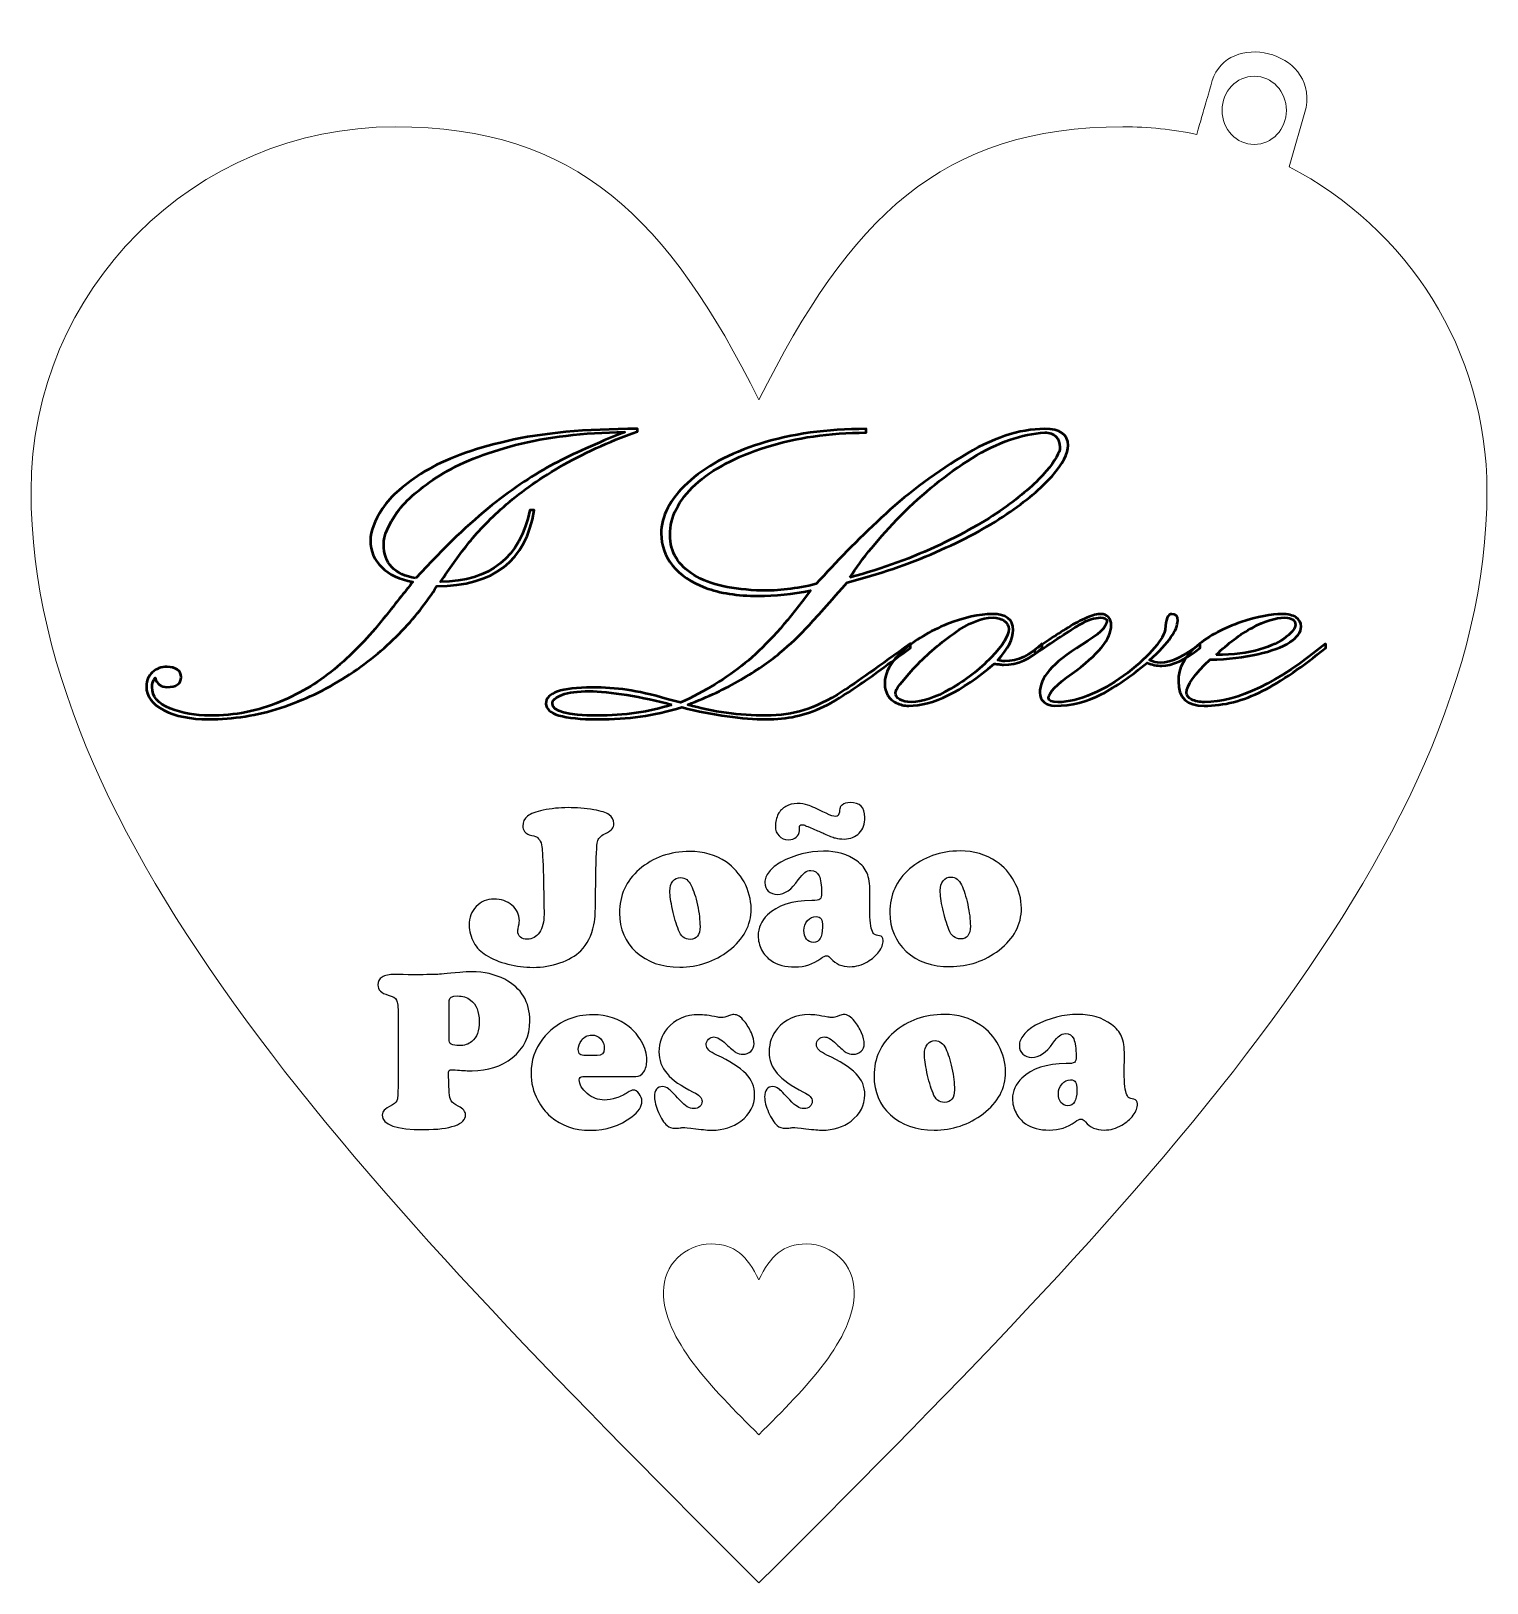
# Model space of a CAD drawing. Header units: millimetres. Extents: x -47.3 to 6, y 14.7 to 71.5.
import ezdxf

# ---------------------------------------------------------------- set-up
doc = ezdxf.new("R2010")
doc.units = ezdxf.units.MM
doc.header["$MEASUREMENT"] = 0
doc.layers.add('Camada 1', color=7, linetype='Continuous')

msp = doc.modelspace()

# ---------------------------------------------------------------- linework, layer by layer
at = {"layer": 'Camada 1', "color": 240, "lineweight": 9}
msp.add_ellipse((-2.563, 68.6454), major_axis=(0, 1.2501), ratio=0.9411247, dxfattribs=at)
msp.add_open_spline([(-4.1004, 69.7385), (-3.5382, 71.5487), (-0.3081, 70.8674), (-0.6609, 68.753), (-0.6609, 68.753), (-0.6609, 68.753), (-1.2855, 66.5735), (-1.2855, 66.5735), (-1.2855, 66.5735), (3.0142, 64.3619), (5.9576, 59.8805), (5.9576, 54.7155), (5.9576, 54.7155), (5.9576, 41.3894), (-7.3685, 28.0632), (-20.6947, 14.7371), (-20.6947, 14.7371), (-34.0208, 28.0632), (-47.3469, 41.3894), (-47.3469, 54.7155), (-47.3469, 54.7155), (-47.3469, 62.0715), (-41.3768, 68.0416), (-34.0208, 68.0416), (-34.0208, 68.0416), (-27.3577, 68.0416), (-24.0262, 64.7101), (-20.6947, 58.0471), (-20.6947, 58.0471), (-17.3632, 64.7101), (-14.0317, 68.0416), (-7.3685, 68.0416), (-7.3685, 68.0416), (-6.4425, 68.0416), (-5.5384, 67.9468), (-4.6655, 67.7667), (-4.6655, 67.7667), (-4.3488, 68.8719), (-4.4171, 68.6333), (-4.1004, 69.7385)], degree=3, knots=[0, 0, 0, 0, 0.0909091, 0.0909091, 0.0909091, 0.0909091, 0.1818182, 0.1818182, 0.1818182, 0.1818182, 0.2727273, 0.2727273, 0.2727273, 0.2727273, 0.3636364, 0.3636364, 0.3636364, 0.3636364, 0.4545455, 0.4545455, 0.4545455, 0.4545455, 0.5454545, 0.5454545, 0.5454545, 0.5454545, 0.6363636, 0.6363636, 0.6363636, 0.6363636, 0.7272727, 0.7272727, 0.7272727, 0.7272727, 0.8181818, 0.8181818, 0.8181818, 0.8181818, 1, 1, 1, 1], dxfattribs=at)
at = {"layer": 'Camada 1', "color": 250, "lineweight": 50}
for points, knots in [([(-40.8064, 46.4878), (-39.8873, 46.4878), (-39.0301, 46.6555), (-38.2386, 46.9876), (-38.2386, 46.9876), (-37.4469, 47.3228), (-36.7441, 47.7498), (-36.1378, 48.2717), (-36.1378, 48.2717), (-35.5315, 48.7967), (-34.9678, 49.3787), (-34.4504, 50.0271), (-34.4504, 50.0271), (-33.9368, 50.6723), (-33.5738, 51.1246), (-33.3729, 51.3839), (-33.3729, 51.3839), (-33.8557, 51.4756), (-34.234, 51.6528), (-34.5083, 51.9184), (-34.5083, 51.9184), (-34.7824, 52.181), (-34.9214, 52.5099), (-34.9214, 52.9052), (-34.9214, 52.9052), (-34.9214, 53.231), (-34.7709, 53.62), (-34.4735, 54.0723), (-34.4735, 54.0723), (-34.1762, 54.5215), (-33.6625, 54.9737), (-32.9366, 55.4197), (-32.9366, 55.4197), (-32.2067, 55.8688), (-31.2028, 56.2421), (-29.9207, 56.5362), (-29.9207, 56.5362), (-28.6387, 56.8335), (-27.0477, 56.9822), (-25.1477, 56.9822), (-25.1477, 56.9822), (-25.1477, 56.9822), (-25.1477, 56.8873), (-25.1477, 56.8873), (-25.1477, 56.8873), (-26.2252, 56.5046), (-27.175, 56.0713), (-27.9899, 55.5905), (-27.9899, 55.5905), (-28.8086, 55.1098), (-29.4921, 54.6227), (-30.0404, 54.1356), (-30.0404, 54.1356), (-30.5849, 53.6485), (-31.029, 53.1867), (-31.3688, 52.7503), (-31.3688, 52.7503), (-31.7086, 52.3138), (-32.0369, 51.8583), (-32.3534, 51.3839), (-32.3534, 51.3839), (-30.5347, 51.4029), (-29.4458, 52.2758), (-29.0828, 54.0059), (-29.0828, 54.0059), (-29.0828, 54.0059), (-28.9244, 54.0059), (-28.9244, 54.0059), (-28.9244, 54.0059), (-29.2256, 52.1557), (-30.415, 51.2321), (-32.4886, 51.2321), (-32.4886, 51.2321), (-32.8516, 50.6375), (-33.3111, 50.0555), (-33.8711, 49.483), (-33.8711, 49.483), (-34.4272, 48.9137), (-35.0759, 48.3855), (-35.8212, 47.9079), (-35.8212, 47.9079), (-36.5625, 47.4304), (-37.3582, 47.0508), (-38.2076, 46.7725), (-38.2076, 46.7725), (-39.0572, 46.4941), (-39.9377, 46.355), (-40.849, 46.355), (-40.849, 46.355), (-41.5131, 46.355), (-42.0577, 46.4657), (-42.4825, 46.6839), (-42.4825, 46.6839), (-42.9111, 46.9053), (-43.1234, 47.1963), (-43.1234, 47.5569), (-43.1234, 47.5569), (-43.1234, 47.7656), (-43.05, 47.9396), (-42.9071, 48.0724), (-42.9071, 48.0724), (-42.7643, 48.2053), (-42.5867, 48.2717), (-42.3666, 48.2717), (-42.3666, 48.2717), (-42.2082, 48.2717), (-42.0846, 48.24), (-41.992, 48.1736), (-41.992, 48.1736), (-41.8954, 48.1072), (-41.8492, 48.0155), (-41.8492, 47.8985), (-41.8492, 47.8985), (-41.8492, 47.6549), (-42.0229, 47.5316), (-42.3704, 47.5316), (-42.3704, 47.5316), (-42.5944, 47.5316), (-42.7372, 47.6454), (-42.799, 47.87), (-42.799, 47.87), (-42.8763, 47.7814), (-42.9149, 47.6676), (-42.9149, 47.5316), (-42.9149, 47.5316), (-42.9149, 47.1868), (-42.6947, 46.9275), (-42.2547, 46.7503), (-42.2547, 46.7503), (-41.8143, 46.5764), (-41.3316, 46.4878), (-40.8064, 46.4878)], [0, 0, 0, 0, 0.0294118, 0.0294118, 0.0294118, 0.0294118, 0.0588235, 0.0588235, 0.0588235, 0.0588235, 0.0882353, 0.0882353, 0.0882353, 0.0882353, 0.1176471, 0.1176471, 0.1176471, 0.1176471, 0.1470588, 0.1470588, 0.1470588, 0.1470588, 0.1764706, 0.1764706, 0.1764706, 0.1764706, 0.2058824, 0.2058824, 0.2058824, 0.2058824, 0.2352941, 0.2352941, 0.2352941, 0.2352941, 0.2647059, 0.2647059, 0.2647059, 0.2647059, 0.2941176, 0.2941176, 0.2941176, 0.2941176, 0.3235294, 0.3235294, 0.3235294, 0.3235294, 0.3529412, 0.3529412, 0.3529412, 0.3529412, 0.3823529, 0.3823529, 0.3823529, 0.3823529, 0.4117647, 0.4117647, 0.4117647, 0.4117647, 0.4411765, 0.4411765, 0.4411765, 0.4411765, 0.4705882, 0.4705882, 0.4705882, 0.4705882, 0.5, 0.5, 0.5, 0.5, 0.5294118, 0.5294118, 0.5294118, 0.5294118, 0.5588235, 0.5588235, 0.5588235, 0.5588235, 0.5882353, 0.5882353, 0.5882353, 0.5882353, 0.6176471, 0.6176471, 0.6176471, 0.6176471, 0.6470588, 0.6470588, 0.6470588, 0.6470588, 0.6764706, 0.6764706, 0.6764706, 0.6764706, 0.7058824, 0.7058824, 0.7058824, 0.7058824, 0.7352941, 0.7352941, 0.7352941, 0.7352941, 0.7647059, 0.7647059, 0.7647059, 0.7647059, 0.7941176, 0.7941176, 0.7941176, 0.7941176, 0.8235294, 0.8235294, 0.8235294, 0.8235294, 0.8529412, 0.8529412, 0.8529412, 0.8529412, 0.8823529, 0.8823529, 0.8823529, 0.8823529, 0.9117647, 0.9117647, 0.9117647, 0.9117647, 0.9411765, 0.9411765, 0.9411765, 0.9411765, 1, 1, 1, 1]), ([(-33.257, 51.5231), (-32.2106, 52.6585), (-31.2838, 53.5473), (-30.4768, 54.1862), (-30.4768, 54.1862), (-29.6697, 54.8251), (-28.9128, 55.3312), (-28.2061, 55.7012), (-28.2061, 55.7012), (-27.5034, 56.0713), (-26.6345, 56.4603), (-25.6112, 56.8683), (-25.6112, 56.8683), (-27.1326, 56.8493), (-28.4649, 56.6912), (-29.6041, 56.397), (-29.6041, 56.397), (-30.7432, 56.0997), (-31.6661, 55.7297), (-32.3766, 55.2837), (-32.3766, 55.2837), (-33.0833, 54.8409), (-33.6047, 54.3886), (-33.9368, 53.9332), (-33.9368, 53.9332), (-34.2688, 53.4746), (-34.4349, 53.0824), (-34.4349, 52.7566), (-34.4349, 52.7566), (-34.4349, 52.0576), (-34.041, 51.6464), (-33.257, 51.5231)], [0, 0, 0, 0, 0.1111111, 0.1111111, 0.1111111, 0.1111111, 0.2222222, 0.2222222, 0.2222222, 0.2222222, 0.3333333, 0.3333333, 0.3333333, 0.3333333, 0.4444444, 0.4444444, 0.4444444, 0.4444444, 0.5555556, 0.5555556, 0.5555556, 0.5555556, 0.6666667, 0.6666667, 0.6666667, 0.6666667, 0.7777778, 0.7777778, 0.7777778, 0.7777778, 1, 1, 1, 1]), ([(-19.1082, 50.6691), (-19.1082, 50.6691), (-18.811, 51.0676), (-18.811, 51.0676), (-18.811, 51.0676), (-19.4596, 50.938), (-20.1007, 50.8715), (-20.734, 50.8715), (-20.734, 50.8715), (-21.4832, 50.8715), (-22.1203, 50.9727), (-22.6532, 51.1688), (-22.6532, 51.1688), (-23.1822, 51.3681), (-23.5877, 51.6401), (-23.8619, 51.9849), (-23.8619, 51.9849), (-24.1361, 52.3328), (-24.275, 52.7218), (-24.275, 53.1551), (-24.275, 53.1551), (-24.275, 53.7908), (-23.9546, 54.4076), (-23.3173, 55.0022), (-23.3173, 55.0022), (-22.6803, 55.6), (-21.7921, 56.0776), (-20.6491, 56.4413), (-20.6491, 56.4413), (-19.5061, 56.8019), (-18.2162, 56.9822), (-16.7759, 56.9822), (-16.7759, 56.9822), (-16.7759, 56.9822), (-16.7759, 56.8493), (-16.7759, 56.8493), (-16.7759, 56.8493), (-18.1197, 56.843), (-19.3399, 56.6659), (-20.4405, 56.318), (-20.4405, 56.318), (-21.545, 55.9669), (-22.4022, 55.5114), (-23.024, 54.9453), (-23.024, 54.9453), (-23.6417, 54.3791), (-23.9506, 53.7624), (-23.9506, 53.0982), (-23.9506, 53.0982), (-23.9506, 52.4719), (-23.6572, 51.9849), (-23.0742, 51.6338), (-23.0742, 51.6338), (-22.4872, 51.2795), (-21.6608, 51.0929), (-20.5912, 51.0676), (-20.5912, 51.0676), (-20.0003, 51.0487), (-19.336, 51.1277), (-18.5985, 51.308), (-18.5985, 51.308), (-17.8803, 52.1114), (-17.0887, 52.9179), (-16.2198, 53.7276), (-16.2198, 53.7276), (-15.3548, 54.5373), (-14.3701, 55.2837), (-13.2735, 55.9637), (-13.2735, 55.9637), (-12.1767, 56.6437), (-11.165, 56.9822), (-10.2382, 56.9822), (-10.2382, 56.9822), (-9.6629, 56.9822), (-9.377, 56.7829), (-9.377, 56.3812), (-9.377, 56.3812), (-9.377, 56.0776), (-9.574, 55.7044), (-9.9641, 55.2584), (-9.9641, 55.2584), (-10.3579, 54.8124), (-10.9141, 54.3475), (-11.6322, 53.8573), (-11.6322, 53.8573), (-12.3544, 53.3702), (-13.2155, 52.9084), (-14.2196, 52.4719), (-14.2196, 52.4719), (-15.2236, 52.0355), (-16.3048, 51.6654), (-17.4671, 51.3649), (-17.4671, 51.3649), (-17.4671, 51.3649), (-17.6447, 51.1594), (-17.6447, 51.1594), (-17.6447, 51.1594), (-18.3244, 50.3939), (-18.7762, 49.891), (-19.0002, 49.6475), (-19.0002, 49.6475), (-19.2202, 49.4071), (-19.533, 49.1193), (-19.9347, 48.7809), (-19.9347, 48.7809), (-20.3323, 48.4456), (-20.8112, 48.1167), (-21.3634, 47.7941), (-21.3634, 47.7941), (-21.9195, 47.4746), (-22.5682, 47.171), (-23.3058, 46.8863), (-23.3058, 46.8863), (-22.3713, 46.6207), (-21.4136, 46.4878), (-20.4328, 46.4878), (-20.4328, 46.4878), (-19.9347, 46.4878), (-19.4751, 46.5542), (-19.0541, 46.6839), (-19.0541, 46.6839), (-18.6372, 46.8136), (-18.1661, 47.0413), (-17.6447, 47.3734), (-17.6447, 47.3734), (-17.1273, 47.7055), (-16.2932, 48.2906), (-15.1463, 49.132), (-15.1463, 49.132), (-15.1463, 49.132), (-15.1463, 48.9738), (-15.1463, 48.9738), (-15.1463, 48.9738), (-15.9534, 48.3729), (-16.5983, 47.9048), (-17.0809, 47.5727), (-17.0809, 47.5727), (-17.5636, 47.2374), (-17.9769, 46.9876), (-18.3244, 46.8199), (-18.3244, 46.8199), (-18.6719, 46.6523), (-19.0156, 46.5321), (-19.3516, 46.4625), (-19.3516, 46.4625), (-19.6876, 46.3898), (-20.0466, 46.355), (-20.4289, 46.355), (-20.4289, 46.355), (-21.3055, 46.355), (-22.3366, 46.5005), (-23.5222, 46.7915), (-23.5222, 46.7915), (-24.0472, 46.6365), (-24.5493, 46.5258), (-25.0318, 46.4562), (-25.0318, 46.4562), (-25.5107, 46.3898), (-26.032, 46.355), (-26.5959, 46.355), (-26.5959, 46.355), (-27.8624, 46.355), (-28.4957, 46.5448), (-28.4957, 46.9243), (-28.4957, 46.9243), (-28.4957, 47.3197), (-27.932, 47.5189), (-26.8005, 47.5189), (-26.8005, 47.5189), (-26.3642, 47.5189), (-25.9394, 47.4904), (-25.5263, 47.4304), (-25.5263, 47.4304), (-25.1169, 47.3703), (-24.6226, 47.2596), (-24.0511, 47.0919), (-24.0511, 47.0919), (-24.0511, 47.0919), (-23.5646, 46.9623), (-23.5646, 46.9623), (-23.5646, 46.9623), (-22.6764, 47.3703), (-21.8925, 47.851), (-21.2128, 48.4045), (-21.2128, 48.4045), (-20.5332, 48.9548), (-19.8305, 49.7108), (-19.1082, 50.6691)], [0, 0, 0, 0, 0.0208333, 0.0208333, 0.0208333, 0.0208333, 0.0416667, 0.0416667, 0.0416667, 0.0416667, 0.0625, 0.0625, 0.0625, 0.0625, 0.0833333, 0.0833333, 0.0833333, 0.0833333, 0.1041667, 0.1041667, 0.1041667, 0.1041667, 0.125, 0.125, 0.125, 0.125, 0.1458333, 0.1458333, 0.1458333, 0.1458333, 0.1666667, 0.1666667, 0.1666667, 0.1666667, 0.1875, 0.1875, 0.1875, 0.1875, 0.2083333, 0.2083333, 0.2083333, 0.2083333, 0.2291667, 0.2291667, 0.2291667, 0.2291667, 0.25, 0.25, 0.25, 0.25, 0.2708333, 0.2708333, 0.2708333, 0.2708333, 0.2916667, 0.2916667, 0.2916667, 0.2916667, 0.3125, 0.3125, 0.3125, 0.3125, 0.3333333, 0.3333333, 0.3333333, 0.3333333, 0.3541667, 0.3541667, 0.3541667, 0.3541667, 0.375, 0.375, 0.375, 0.375, 0.3958333, 0.3958333, 0.3958333, 0.3958333, 0.4166667, 0.4166667, 0.4166667, 0.4166667, 0.4375, 0.4375, 0.4375, 0.4375, 0.4583333, 0.4583333, 0.4583333, 0.4583333, 0.4791667, 0.4791667, 0.4791667, 0.4791667, 0.5, 0.5, 0.5, 0.5, 0.5208333, 0.5208333, 0.5208333, 0.5208333, 0.5416667, 0.5416667, 0.5416667, 0.5416667, 0.5625, 0.5625, 0.5625, 0.5625, 0.5833333, 0.5833333, 0.5833333, 0.5833333, 0.6041667, 0.6041667, 0.6041667, 0.6041667, 0.625, 0.625, 0.625, 0.625, 0.6458333, 0.6458333, 0.6458333, 0.6458333, 0.6666667, 0.6666667, 0.6666667, 0.6666667, 0.6875, 0.6875, 0.6875, 0.6875, 0.7083333, 0.7083333, 0.7083333, 0.7083333, 0.7291667, 0.7291667, 0.7291667, 0.7291667, 0.75, 0.75, 0.75, 0.75, 0.7708333, 0.7708333, 0.7708333, 0.7708333, 0.7916667, 0.7916667, 0.7916667, 0.7916667, 0.8125, 0.8125, 0.8125, 0.8125, 0.8333333, 0.8333333, 0.8333333, 0.8333333, 0.8541667, 0.8541667, 0.8541667, 0.8541667, 0.875, 0.875, 0.875, 0.875, 0.8958333, 0.8958333, 0.8958333, 0.8958333, 0.9166667, 0.9166667, 0.9166667, 0.9166667, 0.9375, 0.9375, 0.9375, 0.9375, 0.9583333, 0.9583333, 0.9583333, 0.9583333, 1, 1, 1, 1]), ([(-17.3744, 51.5389), (-16.1541, 51.8742), (-15.0498, 52.2758), (-14.065, 52.7439), (-14.065, 52.7439), (-13.0804, 53.2152), (-12.2694, 53.6801), (-11.6361, 54.1451), (-11.6361, 54.1451), (-11.0028, 54.6069), (-10.5163, 55.037), (-10.1803, 55.4324), (-10.1803, 55.4324), (-9.8443, 55.8277), (-9.6783, 56.1219), (-9.6783, 56.3116), (-9.6783, 56.3116), (-9.6783, 56.4666), (-9.7246, 56.5963), (-9.8212, 56.7007), (-9.8212, 56.7007), (-9.9139, 56.805), (-10.0528, 56.8556), (-10.2344, 56.8493), (-10.2344, 56.8493), (-11.0685, 56.805), (-11.9566, 56.4951), (-12.8912, 55.9131), (-12.8912, 55.9131), (-13.8296, 55.3343), (-14.6945, 54.6322), (-15.4977, 53.8161), (-15.4977, 53.8161), (-16.297, 52.997), (-16.9227, 52.2379), (-17.3744, 51.5389)], [0, 0, 0, 0, 0.1, 0.1, 0.1, 0.1, 0.2, 0.2, 0.2, 0.2, 0.3, 0.3, 0.3, 0.3, 0.4, 0.4, 0.4, 0.4, 0.5, 0.5, 0.5, 0.5, 0.6, 0.6, 0.6, 0.6, 0.7, 0.7, 0.7, 0.7, 0.8, 0.8, 0.8, 0.8, 1, 1, 1, 1]), ([(-10.3271, 49.1288), (-10.3271, 49.1288), (-10.3271, 48.9707), (-10.3271, 48.9707), (-10.3271, 48.9707), (-10.7479, 48.5563), (-11.2229, 48.3476), (-11.7442, 48.3476), (-11.7442, 48.3476), (-11.7944, 48.3539), (-11.8484, 48.3602), (-11.9025, 48.3666), (-11.9025, 48.3666), (-11.9527, 48.3729), (-12.0144, 48.3792), (-12.0841, 48.3855), (-12.0841, 48.3855), (-13.2889, 47.3608), (-14.3314, 46.8484), (-15.2119, 46.8484), (-15.2119, 46.8484), (-15.378, 46.8484), (-15.5286, 46.8832), (-15.6676, 46.9559), (-15.6676, 46.9559), (-15.8065, 47.0255), (-15.9147, 47.1204), (-15.9842, 47.2374), (-15.9842, 47.2374), (-16.0576, 47.3544), (-16.0923, 47.4904), (-16.0923, 47.6454), (-16.0923, 47.6454), (-16.0923, 48.0598), (-15.8684, 48.4646), (-15.4243, 48.8631), (-15.4243, 48.8631), (-14.9802, 49.2585), (-14.4435, 49.5811), (-13.814, 49.831), (-13.814, 49.831), (-13.1846, 50.0808), (-12.6324, 50.2073), (-12.1575, 50.2073), (-12.1575, 50.2073), (-11.6438, 50.2073), (-11.3889, 50.0112), (-11.3889, 49.6222), (-11.3889, 49.6222), (-11.3889, 49.3059), (-11.5744, 48.939), (-11.9489, 48.5184), (-11.9489, 48.5184), (-11.8717, 48.4931), (-11.7866, 48.4804), (-11.6979, 48.4804), (-11.6979, 48.4804), (-11.2229, 48.4804), (-10.7634, 48.6955), (-10.3271, 49.1288)], [0, 0, 0, 0, 0.0625, 0.0625, 0.0625, 0.0625, 0.125, 0.125, 0.125, 0.125, 0.1875, 0.1875, 0.1875, 0.1875, 0.25, 0.25, 0.25, 0.25, 0.3125, 0.3125, 0.3125, 0.3125, 0.375, 0.375, 0.375, 0.375, 0.4375, 0.4375, 0.4375, 0.4375, 0.5, 0.5, 0.5, 0.5, 0.5625, 0.5625, 0.5625, 0.5625, 0.625, 0.625, 0.625, 0.625, 0.6875, 0.6875, 0.6875, 0.6875, 0.75, 0.75, 0.75, 0.75, 0.8125, 0.8125, 0.8125, 0.8125, 0.875, 0.875, 0.875, 0.875, 1, 1, 1, 1]), ([(-12.1266, 50.0745), (-12.5475, 50.0745), (-13.0339, 49.8784), (-13.5785, 49.4862), (-13.5785, 49.4862), (-14.1268, 49.094), (-14.6172, 48.6639), (-15.0497, 48.1958), (-15.0497, 48.1958), (-15.4822, 47.7245), (-15.6985, 47.4367), (-15.6985, 47.3228), (-15.6985, 47.3228), (-15.6985, 47.2248), (-15.6444, 47.1425), (-15.5362, 47.0793), (-15.5362, 47.0793), (-15.4243, 47.0129), (-15.2891, 46.9812), (-15.1231, 46.9812), (-15.1231, 46.9812), (-14.7215, 46.9812), (-14.2427, 47.1425), (-13.6827, 47.4683), (-13.6827, 47.4683), (-13.119, 47.7909), (-12.6247, 48.1736), (-12.196, 48.6164), (-12.196, 48.6164), (-11.7673, 49.0561), (-11.5512, 49.404), (-11.5512, 49.657), (-11.5512, 49.657), (-11.5512, 49.7803), (-11.6052, 49.8816), (-11.7133, 49.9575), (-11.7133, 49.9575), (-11.8252, 50.0365), (-11.9604, 50.0745), (-12.1266, 50.0745)], [0, 0, 0, 0, 0.0909091, 0.0909091, 0.0909091, 0.0909091, 0.1818182, 0.1818182, 0.1818182, 0.1818182, 0.2727273, 0.2727273, 0.2727273, 0.2727273, 0.3636364, 0.3636364, 0.3636364, 0.3636364, 0.4545455, 0.4545455, 0.4545455, 0.4545455, 0.5454545, 0.5454545, 0.5454545, 0.5454545, 0.6363636, 0.6363636, 0.6363636, 0.6363636, 0.7272727, 0.7272727, 0.7272727, 0.7272727, 0.8181818, 0.8181818, 0.8181818, 0.8181818, 1, 1, 1, 1]), ([(-10.5974, 48.7493), (-10.5974, 48.7493), (-10.5974, 48.8979), (-10.5974, 48.8979), (-10.5974, 48.8979), (-10.4622, 48.996), (-10.2846, 49.1193), (-10.0683, 49.268), (-10.0683, 49.268), (-9.8482, 49.4166), (-9.6204, 49.5653), (-9.377, 49.7139), (-9.377, 49.7139), (-9.1377, 49.8626), (-8.9098, 49.9828), (-8.7013, 50.0713), (-8.7013, 50.0713), (-8.489, 50.1631), (-8.3113, 50.2073), (-8.1685, 50.2073), (-8.1685, 50.2073), (-8.0565, 50.2073), (-7.9676, 50.1694), (-7.8982, 50.0966), (-7.8982, 50.0966), (-7.8325, 50.0207), (-7.7977, 49.9195), (-7.7977, 49.7898), (-7.7977, 49.7898), (-7.7977, 49.3059), (-8.2765, 48.7176), (-9.2304, 48.025), (-9.2304, 48.025), (-9.8057, 47.6233), (-10.0915, 47.3291), (-10.0915, 47.1394), (-10.0915, 47.1394), (-10.0915, 47.035), (-9.9795, 46.9812), (-9.7517, 46.9812), (-9.7517, 46.9812), (-9.3694, 46.9812), (-8.9485, 47.0824), (-8.4928, 47.2817), (-8.4928, 47.2817), (-8.0333, 47.4841), (-7.6007, 47.7435), (-7.1915, 48.0598), (-7.1915, 48.0598), (-6.7782, 48.3792), (-6.4539, 48.6797), (-6.2145, 48.9675), (-6.2145, 48.9675), (-5.9712, 49.2553), (-5.8437, 49.4767), (-5.8283, 49.638), (-5.8283, 49.638), (-5.8051, 50.0176), (-5.7241, 50.2073), (-5.5812, 50.2073), (-5.5812, 50.2073), (-5.4382, 50.2073), (-5.3649, 50.1283), (-5.3649, 49.967), (-5.3649, 49.967), (-5.3649, 49.793), (-5.4461, 49.5906), (-5.6121, 49.3565), (-5.6121, 49.3565), (-5.7782, 49.1256), (-6.0407, 48.8441), (-6.3959, 48.5152), (-6.3959, 48.5152), (-6.2724, 48.4551), (-6.1412, 48.4235), (-5.9982, 48.4235), (-5.9982, 48.4235), (-5.6005, 48.4235), (-5.114, 48.6575), (-4.5386, 49.1288), (-4.5386, 49.1288), (-4.5386, 49.1288), (-4.5386, 48.9707), (-4.5386, 48.9707), (-4.5386, 48.9707), (-5.0985, 48.531), (-5.5697, 48.3096), (-5.9519, 48.3096), (-5.9519, 48.3096), (-6.1333, 48.3096), (-6.311, 48.3476), (-6.4849, 48.4235), (-6.4849, 48.4235), (-7.064, 47.9364), (-7.62, 47.5505), (-8.1492, 47.269), (-8.1492, 47.269), (-8.682, 46.9876), (-9.2535, 46.8484), (-9.8637, 46.8484), (-9.8637, 46.8484), (-10.0142, 46.8484), (-10.1417, 46.8927), (-10.2537, 46.9812), (-10.2537, 46.9812), (-10.3619, 47.073), (-10.4158, 47.1836), (-10.4158, 47.3197), (-10.4158, 47.3197), (-10.4158, 47.598), (-10.2961, 47.8763), (-10.0607, 48.1515), (-10.0607, 48.1515), (-9.8212, 48.4267), (-9.4235, 48.7398), (-8.8673, 49.0908), (-8.8673, 49.0908), (-8.2612, 49.4514), (-7.96, 49.7329), (-7.96, 49.9448), (-7.96, 49.9448), (-7.96, 50.0302), (-8.0372, 50.0745), (-8.1878, 50.0745), (-8.1878, 50.0745), (-8.404, 50.0745), (-8.6511, 49.9954), (-8.9291, 49.8341), (-8.9291, 49.8341), (-9.2034, 49.6728), (-9.7595, 49.3122), (-10.5974, 48.7493)], [0, 0, 0, 0, 0.0294118, 0.0294118, 0.0294118, 0.0294118, 0.0588235, 0.0588235, 0.0588235, 0.0588235, 0.0882353, 0.0882353, 0.0882353, 0.0882353, 0.1176471, 0.1176471, 0.1176471, 0.1176471, 0.1470588, 0.1470588, 0.1470588, 0.1470588, 0.1764706, 0.1764706, 0.1764706, 0.1764706, 0.2058824, 0.2058824, 0.2058824, 0.2058824, 0.2352941, 0.2352941, 0.2352941, 0.2352941, 0.2647059, 0.2647059, 0.2647059, 0.2647059, 0.2941176, 0.2941176, 0.2941176, 0.2941176, 0.3235294, 0.3235294, 0.3235294, 0.3235294, 0.3529412, 0.3529412, 0.3529412, 0.3529412, 0.3823529, 0.3823529, 0.3823529, 0.3823529, 0.4117647, 0.4117647, 0.4117647, 0.4117647, 0.4411765, 0.4411765, 0.4411765, 0.4411765, 0.4705882, 0.4705882, 0.4705882, 0.4705882, 0.5, 0.5, 0.5, 0.5, 0.5294118, 0.5294118, 0.5294118, 0.5294118, 0.5588235, 0.5588235, 0.5588235, 0.5588235, 0.5882353, 0.5882353, 0.5882353, 0.5882353, 0.6176471, 0.6176471, 0.6176471, 0.6176471, 0.6470588, 0.6470588, 0.6470588, 0.6470588, 0.6764706, 0.6764706, 0.6764706, 0.6764706, 0.7058824, 0.7058824, 0.7058824, 0.7058824, 0.7352941, 0.7352941, 0.7352941, 0.7352941, 0.7647059, 0.7647059, 0.7647059, 0.7647059, 0.7941176, 0.7941176, 0.7941176, 0.7941176, 0.8235294, 0.8235294, 0.8235294, 0.8235294, 0.8529412, 0.8529412, 0.8529412, 0.8529412, 0.8823529, 0.8823529, 0.8823529, 0.8823529, 0.9117647, 0.9117647, 0.9117647, 0.9117647, 0.9411765, 0.9411765, 0.9411765, 0.9411765, 1, 1, 1, 1]), ([(0.0567, 49.1288), (0.0567, 49.1288), (0.0567, 48.9738), (0.0567, 48.9738), (0.0567, 48.9738), (-0.7851, 48.2812), (-1.5612, 47.753), (-2.2641, 47.3924), (-2.2641, 47.3924), (-2.963, 47.0287), (-3.6736, 46.8484), (-4.3918, 46.8484), (-4.3918, 46.8484), (-5.0251, 46.8484), (-5.3418, 47.1457), (-5.3418, 47.7403), (-5.3418, 47.7403), (-5.3418, 48.2337), (-5.1138, 48.6702), (-4.6582, 49.0434), (-4.6582, 49.0434), (-4.1986, 49.4166), (-3.6658, 49.7044), (-3.048, 49.9069), (-3.048, 49.9069), (-2.434, 50.1061), (-1.9319, 50.2073), (-1.5497, 50.2073), (-1.5497, 50.2073), (-1.3295, 50.2073), (-1.1597, 50.1662), (-1.0322, 50.0808), (-1.0322, 50.0808), (-0.9086, 49.9986), (-0.8469, 49.8879), (-0.8469, 49.7519), (-0.8469, 49.7519), (-0.8469, 49.5431), (-0.9858, 49.3502), (-1.264, 49.1731), (-1.264, 49.1731), (-1.5419, 48.996), (-1.9319, 48.8505), (-2.4301, 48.7366), (-2.4301, 48.7366), (-2.9244, 48.6227), (-3.5113, 48.5563), (-4.1794, 48.5373), (-4.1794, 48.5373), (-4.7548, 48.006), (-5.0405, 47.6011), (-5.0405, 47.3228), (-5.0405, 47.3228), (-5.0405, 47.2248), (-4.9788, 47.1425), (-4.8552, 47.0793), (-4.8552, 47.0793), (-4.7277, 47.0129), (-4.5733, 46.9812), (-4.3841, 46.9812), (-4.3841, 46.9812), (-3.1715, 46.9812), (-1.6888, 47.696), (0.0567, 49.1288)], [0, 0, 0, 0, 0.0588235, 0.0588235, 0.0588235, 0.0588235, 0.1176471, 0.1176471, 0.1176471, 0.1176471, 0.1764706, 0.1764706, 0.1764706, 0.1764706, 0.2352941, 0.2352941, 0.2352941, 0.2352941, 0.2941176, 0.2941176, 0.2941176, 0.2941176, 0.3529412, 0.3529412, 0.3529412, 0.3529412, 0.4117647, 0.4117647, 0.4117647, 0.4117647, 0.4705882, 0.4705882, 0.4705882, 0.4705882, 0.5294118, 0.5294118, 0.5294118, 0.5294118, 0.5882353, 0.5882353, 0.5882353, 0.5882353, 0.6470588, 0.6470588, 0.6470588, 0.6470588, 0.7058824, 0.7058824, 0.7058824, 0.7058824, 0.7647059, 0.7647059, 0.7647059, 0.7647059, 0.8235294, 0.8235294, 0.8235294, 0.8235294, 0.8823529, 0.8823529, 0.8823529, 0.8823529, 1, 1, 1, 1]), ([(-3.9555, 48.7145), (-3.326, 48.7145), (-2.8009, 48.7777), (-2.3683, 48.9074), (-2.3683, 48.9074), (-1.9398, 49.0371), (-1.6115, 49.1921), (-1.3913, 49.3692), (-1.3913, 49.3692), (-1.1674, 49.5495), (-1.0555, 49.695), (-1.0555, 49.8057), (-1.0555, 49.8057), (-1.0555, 49.9859), (-1.1828, 50.0745), (-1.4416, 50.0745), (-1.4416, 50.0745), (-1.7814, 50.0745), (-2.1752, 49.9511), (-2.6309, 49.7076), (-2.6309, 49.7076), (-3.0828, 49.4641), (-3.5229, 49.132), (-3.9555, 48.7145)], [0, 0, 0, 0, 0.1428571, 0.1428571, 0.1428571, 0.1428571, 0.2857143, 0.2857143, 0.2857143, 0.2857143, 0.4285714, 0.4285714, 0.4285714, 0.4285714, 0.5714286, 0.5714286, 0.5714286, 0.5714286, 0.7142857, 0.7142857, 0.7142857, 0.7142857, 1, 1, 1, 1]), ([(-23.8812, 46.8863), (-24.4257, 47.035), (-24.9741, 47.1552), (-25.53, 47.2437), (-25.53, 47.2437), (-26.0822, 47.3355), (-26.5417, 47.3797), (-26.9047, 47.3797), (-26.9047, 47.3797), (-27.3334, 47.3797), (-27.6656, 47.3355), (-27.9049, 47.2501), (-27.9049, 47.2501), (-28.1405, 47.1615), (-28.2603, 47.054), (-28.2603, 46.9243), (-28.2603, 46.9243), (-28.2603, 46.6333), (-27.7119, 46.4878), (-26.619, 46.4878), (-26.619, 46.4878), (-25.6305, 46.4878), (-24.7191, 46.6207), (-23.8812, 46.8863)], [0, 0, 0, 0, 0.1428571, 0.1428571, 0.1428571, 0.1428571, 0.2857143, 0.2857143, 0.2857143, 0.2857143, 0.4285714, 0.4285714, 0.4285714, 0.4285714, 0.5714286, 0.5714286, 0.5714286, 0.5714286, 0.7142857, 0.7142857, 0.7142857, 0.7142857, 1, 1, 1, 1])]:
    msp.add_open_spline(points, degree=3, knots=knots, dxfattribs=at)
at = {"layer": 'Camada 1', "color": 250}
for points, knots in [([(-19.2176, 42.3864), (-19.2176, 42.3864), (-19.2174, 42.2749), (-19.2174, 42.2749), (-19.2174, 42.2749), (-19.2172, 42.1761), (-19.2538, 42.097), (-19.3285, 42.0377), (-19.3285, 42.0377), (-19.4031, 41.9769), (-19.5004, 41.947), (-19.6218, 41.9468), (-19.6218, 41.9468), (-19.7587, 41.9465), (-19.8731, 41.9915), (-19.9607, 42.0816), (-19.9607, 42.0816), (-20.0497, 42.1732), (-20.0937, 42.2903), (-20.094, 42.4328), (-20.094, 42.4328), (-20.0957, 42.5965), (-20.0593, 42.7476), (-19.989, 42.8888), (-19.989, 42.8888), (-19.9258, 43.0046), (-19.8327, 43.0965), (-19.7101, 43.1658), (-19.7101, 43.1658), (-19.5889, 43.2352), (-19.4506, 43.2708), (-19.2996, 43.271), (-19.2996, 43.271), (-19.1529, 43.2713), (-19.0216, 43.2518), (-18.903, 43.2125), (-18.903, 43.2125), (-18.7845, 43.1732), (-18.5613, 43.072), (-18.2364, 42.9117), (-18.2364, 42.9117), (-18.0838, 42.8344), (-17.9653, 42.7965), (-17.8806, 42.7966), (-17.8806, 42.7966), (-17.8115, 42.7968), (-17.7693, 42.8505), (-17.7525, 42.9578), (-17.7525, 42.9578), (-17.7385, 43.058), (-17.7288, 43.1186), (-17.7204, 43.1398), (-17.7204, 43.1398), (-17.7119, 43.1625), (-17.6894, 43.1879), (-17.6542, 43.2148), (-17.6542, 43.2148), (-17.5766, 43.2756), (-17.478, 43.3068), (-17.3566, 43.307), (-17.3566, 43.307), (-16.9982, 43.3091), (-16.8187, 43.1274), (-16.818, 42.7633), (-16.818, 42.7633), (-16.8162, 42.5263), (-16.8849, 42.3357), (-17.0244, 42.19), (-17.0244, 42.19), (-17.1624, 42.0445), (-17.3472, 41.9721), (-17.5758, 41.9703), (-17.5758, 41.9703), (-17.6943, 41.9701), (-17.8015, 41.9826), (-17.9003, 42.0092), (-17.9003, 42.0092), (-17.9978, 42.0344), (-18.1362, 42.0892), (-18.3155, 42.1707), (-18.3155, 42.1707), (-18.4369, 42.2255), (-18.5683, 42.2818), (-18.7095, 42.3393), (-18.7095, 42.3393), (-18.8861, 42.4124), (-18.9764, 42.4517), (-18.9821, 42.4574), (-18.9821, 42.4574), (-19.0372, 42.4827), (-19.0851, 42.4953), (-19.1232, 42.4953), (-19.1232, 42.4953), (-19.1867, 42.4937), (-19.2178, 42.4584), (-19.2176, 42.3864)], [0, 0, 0, 0, 0.04, 0.04, 0.04, 0.04, 0.08, 0.08, 0.08, 0.08, 0.12, 0.12, 0.12, 0.12, 0.16, 0.16, 0.16, 0.16, 0.2, 0.2, 0.2, 0.2, 0.24, 0.24, 0.24, 0.24, 0.28, 0.28, 0.28, 0.28, 0.32, 0.32, 0.32, 0.32, 0.36, 0.36, 0.36, 0.36, 0.4, 0.4, 0.4, 0.4, 0.44, 0.44, 0.44, 0.44, 0.48, 0.48, 0.48, 0.48, 0.52, 0.52, 0.52, 0.52, 0.56, 0.56, 0.56, 0.56, 0.6, 0.6, 0.6, 0.6, 0.64, 0.64, 0.64, 0.64, 0.68, 0.68, 0.68, 0.68, 0.72, 0.72, 0.72, 0.72, 0.76, 0.76, 0.76, 0.76, 0.8, 0.8, 0.8, 0.8, 0.84, 0.84, 0.84, 0.84, 0.88, 0.88, 0.88, 0.88, 0.92, 0.92, 0.92, 0.92, 1, 1, 1, 1]), ([(-27.6857, 43.1187), (-27.3767, 43.1193), (-27.0633, 43.0931), (-26.7429, 43.0401), (-26.7429, 43.0401), (-26.4804, 42.9968), (-26.2926, 42.9364), (-26.1795, 42.859), (-26.1795, 42.859), (-26.0666, 42.783), (-26.0099, 42.6773), (-26.0096, 42.5418), (-26.0096, 42.5418), (-26.0095, 42.4572), (-26.0292, 42.3894), (-26.07, 42.3413), (-26.07, 42.3413), (-26.1122, 42.2933), (-26.201, 42.2339), (-26.3391, 42.1645), (-26.3391, 42.1645), (-26.4985, 42.0809), (-26.59, 41.9834), (-26.6124, 41.8719), (-26.6124, 41.8719), (-26.6347, 41.7604), (-26.6551, 41.3271), (-26.6721, 40.5721), (-26.6721, 40.5721), (-26.6778, 39.8412), (-26.6841, 39.4037), (-26.6894, 39.257), (-26.6894, 39.257), (-26.6963, 39.1102), (-26.7129, 38.969), (-26.7394, 38.8307), (-26.7394, 38.8307), (-26.8191, 38.4283), (-26.978, 38.1119), (-27.2203, 37.8829), (-27.2203, 37.8829), (-27.4176, 37.6949), (-27.6727, 37.5463), (-27.9829, 37.437), (-27.9829, 37.437), (-28.2946, 37.3292), (-28.6219, 37.2736), (-28.9676, 37.273), (-28.9676, 37.273), (-29.2724, 37.2709), (-29.5801, 37.31), (-29.8878, 37.3898), (-29.8878, 37.3898), (-30.1943, 37.4682), (-30.4612, 37.5779), (-30.6885, 37.7171), (-30.6885, 37.7171), (-30.8764, 37.8325), (-31.0249, 37.9874), (-31.1368, 38.1848), (-31.1368, 38.1848), (-31.2471, 38.3807), (-31.3026, 38.5909), (-31.3044, 38.8138), (-31.3044, 38.8138), (-31.3049, 39.0904), (-31.2192, 39.3178), (-31.046, 39.5001), (-31.046, 39.5001), (-30.8728, 39.6811), (-30.6557, 39.7718), (-30.3946, 39.7723), (-30.3946, 39.7723), (-30.1378, 39.7742), (-29.9203, 39.6983), (-29.7394, 39.5477), (-29.7394, 39.5477), (-29.5599, 39.3942), (-29.4692, 39.2039), (-29.4688, 38.9781), (-29.4688, 38.9781), (-29.4687, 38.9202), (-29.4854, 38.8242), (-29.5177, 38.6887), (-29.5177, 38.6887), (-29.5232, 38.6605), (-29.5261, 38.6309), (-29.526, 38.5984), (-29.526, 38.5984), (-29.5259, 38.5095), (-29.4932, 38.4375), (-29.4296, 38.3826), (-29.4296, 38.3826), (-29.366, 38.3278), (-29.2813, 38.3011), (-29.1769, 38.3013), (-29.1769, 38.3013), (-28.9921, 38.3016), (-28.844, 38.3851), (-28.7314, 38.5504), (-28.7314, 38.5504), (-28.6188, 38.7171), (-28.5642, 38.9345), (-28.5647, 39.2041), (-28.5647, 39.2041), (-28.5647, 39.2041), (-28.5696, 39.5808), (-28.5696, 39.5808), (-28.5696, 39.5808), (-28.5696, 39.5808), (-28.5814, 40.594), (-28.5814, 40.594), (-28.5814, 40.594), (-28.6093, 41.2078), (-28.6284, 41.5704), (-28.6413, 41.6791), (-28.6413, 41.6791), (-28.6542, 41.7877), (-28.6853, 41.8765), (-28.7348, 41.9456), (-28.7348, 41.9456), (-28.7772, 42.0005), (-28.814, 42.0358), (-28.8451, 42.0526), (-28.8451, 42.0526), (-28.8776, 42.0681), (-28.9637, 42.0947), (-29.1049, 42.1297), (-29.1049, 42.1297), (-29.1698, 42.1437), (-29.2278, 42.1817), (-29.2744, 42.2451), (-29.2744, 42.2451), (-29.3211, 42.3086), (-29.3452, 42.3749), (-29.3454, 42.4468), (-29.3454, 42.4468), (-29.3456, 42.5964), (-29.288, 42.715), (-29.171, 42.8055), (-29.171, 42.8055), (-29.0541, 42.8961), (-28.8637, 42.9684), (-28.5985, 43.024), (-28.5985, 43.024), (-28.3037, 43.0865), (-28.0004, 43.1182), (-27.6857, 43.1187)], [0, 0, 0, 0, 0.0263158, 0.0263158, 0.0263158, 0.0263158, 0.0526316, 0.0526316, 0.0526316, 0.0526316, 0.0789474, 0.0789474, 0.0789474, 0.0789474, 0.1052632, 0.1052632, 0.1052632, 0.1052632, 0.1315789, 0.1315789, 0.1315789, 0.1315789, 0.1578947, 0.1578947, 0.1578947, 0.1578947, 0.1842105, 0.1842105, 0.1842105, 0.1842105, 0.2105263, 0.2105263, 0.2105263, 0.2105263, 0.2368421, 0.2368421, 0.2368421, 0.2368421, 0.2631579, 0.2631579, 0.2631579, 0.2631579, 0.2894737, 0.2894737, 0.2894737, 0.2894737, 0.3157895, 0.3157895, 0.3157895, 0.3157895, 0.3421053, 0.3421053, 0.3421053, 0.3421053, 0.3684211, 0.3684211, 0.3684211, 0.3684211, 0.3947368, 0.3947368, 0.3947368, 0.3947368, 0.4210526, 0.4210526, 0.4210526, 0.4210526, 0.4473684, 0.4473684, 0.4473684, 0.4473684, 0.4736842, 0.4736842, 0.4736842, 0.4736842, 0.5, 0.5, 0.5, 0.5, 0.5263158, 0.5263158, 0.5263158, 0.5263158, 0.5526316, 0.5526316, 0.5526316, 0.5526316, 0.5789474, 0.5789474, 0.5789474, 0.5789474, 0.6052632, 0.6052632, 0.6052632, 0.6052632, 0.6315789, 0.6315789, 0.6315789, 0.6315789, 0.6578947, 0.6578947, 0.6578947, 0.6578947, 0.6842105, 0.6842105, 0.6842105, 0.6842105, 0.7105263, 0.7105263, 0.7105263, 0.7105263, 0.7368421, 0.7368421, 0.7368421, 0.7368421, 0.7631579, 0.7631579, 0.7631579, 0.7631579, 0.7894737, 0.7894737, 0.7894737, 0.7894737, 0.8157895, 0.8157895, 0.8157895, 0.8157895, 0.8421053, 0.8421053, 0.8421053, 0.8421053, 0.8684211, 0.8684211, 0.8684211, 0.8684211, 0.8947368, 0.8947368, 0.8947368, 0.8947368, 0.9210526, 0.9210526, 0.9210526, 0.9210526, 0.9473684, 0.9473684, 0.9473684, 0.9473684, 1, 1, 1, 1]), ([(-23.2307, 41.5168), (-22.7269, 41.5191), (-22.2836, 41.3901), (-21.9021, 41.1297), (-21.9021, 41.1297), (-21.6294, 40.9426), (-21.4088, 40.7002), (-21.2432, 40.4), (-21.2432, 40.4), (-21.0705, 40.0856), (-20.9838, 39.7584), (-20.9832, 39.4169), (-20.9832, 39.4169), (-20.9807, 38.8186), (-21.2535, 38.3087), (-21.8002, 37.8886), (-21.8002, 37.8886), (-22.3217, 37.4868), (-22.921, 37.2854), (-23.5969, 37.2828), (-23.5969, 37.2828), (-24.2545, 37.2801), (-24.7896, 37.4654), (-25.1981, 37.8387), (-25.1981, 37.8387), (-25.5967, 38.2019), (-25.7965, 38.6743), (-25.799, 39.2586), (-25.799, 39.2586), (-25.8002, 39.9091), (-25.5599, 40.4429), (-25.0766, 40.8572), (-25.0766, 40.8572), (-24.5708, 41.2942), (-23.956, 41.5141), (-23.2307, 41.5168)], [0, 0, 0, 0, 0.1, 0.1, 0.1, 0.1, 0.2, 0.2, 0.2, 0.2, 0.3, 0.3, 0.3, 0.3, 0.4, 0.4, 0.4, 0.4, 0.5, 0.5, 0.5, 0.5, 0.6, 0.6, 0.6, 0.6, 0.7, 0.7, 0.7, 0.7, 0.8, 0.8, 0.8, 0.8, 1, 1, 1, 1]), ([(-18.3326, 41.5258), (-17.8528, 41.5281), (-17.4462, 41.4075), (-17.1114, 41.1669), (-17.1114, 41.1669), (-16.9347, 41.0373), (-16.8103, 40.8894), (-16.7395, 40.723), (-16.7395, 40.723), (-16.6686, 40.5566), (-16.6329, 40.328), (-16.6324, 40.0359), (-16.6324, 40.0359), (-16.6324, 40.0359), (-16.6383, 39.4193), (-16.6383, 39.4193), (-16.6383, 39.4193), (-16.6361, 38.9917), (-16.606, 38.7152), (-16.5451, 38.5883), (-16.5451, 38.5883), (-16.5139, 38.5277), (-16.4842, 38.4897), (-16.4574, 38.4727), (-16.4574, 38.4727), (-16.4291, 38.4573), (-16.3712, 38.4419), (-16.2837, 38.428), (-16.2837, 38.428), (-16.1947, 38.4154), (-16.1509, 38.3576), (-16.1508, 38.2546), (-16.1508, 38.2546), (-16.1505, 38.1234), (-16.2025, 37.985), (-16.308, 37.8408), (-16.308, 37.8408), (-16.4136, 37.6981), (-16.5502, 37.578), (-16.718, 37.4803), (-16.718, 37.4803), (-16.9238, 37.3586), (-17.141, 37.2975), (-17.3668, 37.2957), (-17.3668, 37.2957), (-17.6561, 37.2951), (-17.8849, 37.3934), (-18.0545, 37.5907), (-18.0545, 37.5907), (-18.1125, 37.6626), (-18.1662, 37.6977), (-18.2156, 37.6976), (-18.2156, 37.6976), (-18.2706, 37.6975), (-18.344, 37.6636), (-18.4341, 37.5942), (-18.4341, 37.5942), (-18.7089, 37.3919), (-19.022, 37.2897), (-19.372, 37.2891), (-19.372, 37.2891), (-19.7332, 37.287), (-20.0254, 37.3641), (-20.2487, 37.5176), (-20.2487, 37.5176), (-20.3956, 37.6189), (-20.5115, 37.7513), (-20.5979, 37.9149), (-20.5979, 37.9149), (-20.6829, 38.0784), (-20.727, 38.2504), (-20.7273, 38.4296), (-20.7273, 38.4296), (-20.7278, 38.7161), (-20.614, 38.9703), (-20.383, 39.1909), (-20.383, 39.1909), (-20.0238, 39.5401), (-19.4836, 39.7161), (-18.7639, 39.7216), (-18.7639, 39.7216), (-18.6045, 39.7219), (-18.5044, 39.739), (-18.4621, 39.7702), (-18.4621, 39.7702), (-18.4212, 39.8027), (-18.4016, 39.8761), (-18.4018, 39.9918), (-18.4018, 39.9918), (-18.4024, 40.2839), (-18.4338, 40.4955), (-18.4947, 40.6266), (-18.4947, 40.6266), (-18.5556, 40.7563), (-18.6546, 40.8225), (-18.7929, 40.8209), (-18.7929, 40.8209), (-18.8761, 40.8207), (-18.9494, 40.7966), (-19.0142, 40.7457), (-19.0142, 40.7457), (-19.079, 40.6961), (-19.1593, 40.6057), (-19.255, 40.4728), (-19.255, 40.4728), (-19.4985, 40.1211), (-19.7551, 39.9456), (-20.0218, 39.9451), (-20.0218, 39.9451), (-20.1572, 39.9449), (-20.2673, 39.9842), (-20.3536, 40.063), (-20.3536, 40.063), (-20.4383, 40.1433), (-20.4823, 40.2477), (-20.4825, 40.3775), (-20.4825, 40.3775), (-20.4828, 40.5101), (-20.4308, 40.6415), (-20.3252, 40.7743), (-20.3252, 40.7743), (-20.2196, 40.9072), (-20.0759, 41.0231), (-19.894, 41.1237), (-19.894, 41.1237), (-19.3964, 41.3898), (-18.8759, 41.5234), (-18.3326, 41.5258)], [0, 0, 0, 0, 0.030303, 0.030303, 0.030303, 0.030303, 0.0606061, 0.0606061, 0.0606061, 0.0606061, 0.0909091, 0.0909091, 0.0909091, 0.0909091, 0.1212121, 0.1212121, 0.1212121, 0.1212121, 0.1515152, 0.1515152, 0.1515152, 0.1515152, 0.1818182, 0.1818182, 0.1818182, 0.1818182, 0.2121212, 0.2121212, 0.2121212, 0.2121212, 0.2424242, 0.2424242, 0.2424242, 0.2424242, 0.2727273, 0.2727273, 0.2727273, 0.2727273, 0.3030303, 0.3030303, 0.3030303, 0.3030303, 0.3333333, 0.3333333, 0.3333333, 0.3333333, 0.3636364, 0.3636364, 0.3636364, 0.3636364, 0.3939394, 0.3939394, 0.3939394, 0.3939394, 0.4242424, 0.4242424, 0.4242424, 0.4242424, 0.4545455, 0.4545455, 0.4545455, 0.4545455, 0.4848485, 0.4848485, 0.4848485, 0.4848485, 0.5151515, 0.5151515, 0.5151515, 0.5151515, 0.5454545, 0.5454545, 0.5454545, 0.5454545, 0.5757576, 0.5757576, 0.5757576, 0.5757576, 0.6060606, 0.6060606, 0.6060606, 0.6060606, 0.6363636, 0.6363636, 0.6363636, 0.6363636, 0.6666667, 0.6666667, 0.6666667, 0.6666667, 0.6969697, 0.6969697, 0.6969697, 0.6969697, 0.7272727, 0.7272727, 0.7272727, 0.7272727, 0.7575758, 0.7575758, 0.7575758, 0.7575758, 0.7878788, 0.7878788, 0.7878788, 0.7878788, 0.8181818, 0.8181818, 0.8181818, 0.8181818, 0.8484848, 0.8484848, 0.8484848, 0.8484848, 0.8787879, 0.8787879, 0.8787879, 0.8787879, 0.9090909, 0.9090909, 0.9090909, 0.9090909, 0.9393939, 0.9393939, 0.9393939, 0.9393939, 1, 1, 1, 1]), ([(-13.3345, 41.5349), (-12.8307, 41.5372), (-12.3874, 41.4082), (-12.0059, 41.1478), (-12.0059, 41.1478), (-11.7332, 40.9607), (-11.5126, 40.7183), (-11.347, 40.4181), (-11.347, 40.4181), (-11.1743, 40.1037), (-11.0876, 39.7765), (-11.087, 39.435), (-11.087, 39.435), (-11.0845, 38.8367), (-11.3573, 38.3268), (-11.904, 37.9067), (-11.904, 37.9067), (-12.4255, 37.5049), (-13.0248, 37.3035), (-13.7007, 37.3009), (-13.7007, 37.3009), (-14.3583, 37.2982), (-14.8934, 37.4835), (-15.3019, 37.8568), (-15.3019, 37.8568), (-15.7005, 38.22), (-15.9003, 38.6924), (-15.9028, 39.2767), (-15.9028, 39.2767), (-15.904, 39.9272), (-15.6637, 40.461), (-15.1804, 40.8753), (-15.1804, 40.8753), (-14.6746, 41.3123), (-14.0598, 41.5322), (-13.3345, 41.5349)], [0, 0, 0, 0, 0.1, 0.1, 0.1, 0.1, 0.2, 0.2, 0.2, 0.2, 0.3, 0.3, 0.3, 0.3, 0.4, 0.4, 0.4, 0.4, 0.5, 0.5, 0.5, 0.5, 0.6, 0.6, 0.6, 0.6, 0.7, 0.7, 0.7, 0.7, 0.8, 0.8, 0.8, 0.8, 1, 1, 1, 1]), ([(-23.5592, 40.5609), (-23.6791, 40.5607), (-23.7764, 40.5153), (-23.8495, 40.4262), (-23.8495, 40.4262), (-23.9214, 40.3358), (-23.9579, 40.2158), (-23.9576, 40.0676), (-23.9576, 40.0676), (-23.9573, 39.9025), (-23.9259, 39.6768), (-23.8619, 39.3919), (-23.8619, 39.3919), (-23.7992, 39.1069), (-23.724, 38.8545), (-23.6389, 38.6345), (-23.6389, 38.6345), (-23.5524, 38.4089), (-23.4124, 38.2962), (-23.2191, 38.2966), (-23.2191, 38.2966), (-22.9736, 38.297), (-22.8525, 38.454), (-22.8531, 38.7658), (-22.8531, 38.7658), (-22.8535, 38.9973), (-22.8865, 39.2596), (-22.9492, 39.5544), (-22.9492, 39.5544), (-23.0118, 39.8493), (-23.0884, 40.089), (-23.1777, 40.2737), (-23.1777, 40.2737), (-23.2683, 40.4598), (-23.3955, 40.5555), (-23.5592, 40.5609)], [0, 0, 0, 0, 0.1, 0.1, 0.1, 0.1, 0.2, 0.2, 0.2, 0.2, 0.3, 0.3, 0.3, 0.3, 0.4, 0.4, 0.4, 0.4, 0.5, 0.5, 0.5, 0.5, 0.6, 0.6, 0.6, 0.6, 0.7, 0.7, 0.7, 0.7, 0.8, 0.8, 0.8, 0.8, 1, 1, 1, 1]), ([(-13.663, 40.579), (-13.7829, 40.5788), (-13.8802, 40.5334), (-13.9533, 40.4443), (-13.9533, 40.4443), (-14.0252, 40.3539), (-14.0617, 40.2339), (-14.0614, 40.0857), (-14.0614, 40.0857), (-14.0611, 39.9206), (-14.0297, 39.6949), (-13.9657, 39.41), (-13.9657, 39.41), (-13.903, 39.125), (-13.8278, 38.8726), (-13.7427, 38.6526), (-13.7427, 38.6526), (-13.6562, 38.427), (-13.5162, 38.3143), (-13.3229, 38.3147), (-13.3229, 38.3147), (-13.0774, 38.3151), (-12.9563, 38.4721), (-12.9569, 38.7839), (-12.9569, 38.7839), (-12.9573, 39.0154), (-12.9903, 39.2777), (-13.053, 39.5725), (-13.053, 39.5725), (-13.1156, 39.8674), (-13.1922, 40.1071), (-13.2815, 40.2918), (-13.2815, 40.2918), (-13.3721, 40.4779), (-13.4993, 40.5736), (-13.663, 40.579)], [0, 0, 0, 0, 0.1, 0.1, 0.1, 0.1, 0.2, 0.2, 0.2, 0.2, 0.3, 0.3, 0.3, 0.3, 0.4, 0.4, 0.4, 0.4, 0.5, 0.5, 0.5, 0.5, 0.6, 0.6, 0.6, 0.6, 0.7, 0.7, 0.7, 0.7, 0.8, 0.8, 0.8, 0.8, 1, 1, 1, 1]), ([(-18.6007, 39.1306), (-18.722, 39.1304), (-18.8278, 39.0809), (-18.9165, 38.9819), (-18.9165, 38.9819), (-19.0066, 38.8816), (-19.0501, 38.7629), (-19.0498, 38.6247), (-19.0498, 38.6247), (-19.0496, 38.4934), (-19.017, 38.3863), (-18.9533, 38.3045), (-18.9533, 38.3045), (-18.8897, 38.2242), (-18.8049, 38.1834), (-18.7005, 38.1836), (-18.7005, 38.1836), (-18.4803, 38.1854), (-18.3707, 38.3719), (-18.3727, 38.743), (-18.3727, 38.743), (-18.373, 38.8954), (-18.3887, 38.997), (-18.4213, 39.0491), (-18.4213, 39.0491), (-18.4524, 39.1013), (-18.5132, 39.1294), (-18.6007, 39.1306)], [0, 0, 0, 0, 0.125, 0.125, 0.125, 0.125, 0.25, 0.25, 0.25, 0.25, 0.375, 0.375, 0.375, 0.375, 0.5, 0.5, 0.5, 0.5, 0.625, 0.625, 0.625, 0.625, 0.75, 0.75, 0.75, 0.75, 1, 1, 1, 1]), ([(-33.9032, 33.3644), (-33.9032, 33.3644), (-33.9042, 35.539), (-33.9042, 35.539), (-33.9042, 35.539), (-33.9043, 35.8198), (-33.9227, 35.999), (-33.9622, 36.0738), (-33.9622, 36.0738), (-34.0003, 36.1499), (-34.1047, 36.212), (-34.2756, 36.2584), (-34.2756, 36.2584), (-34.5239, 36.3289), (-34.6482, 36.4531), (-34.6482, 36.6295), (-34.6482, 36.6295), (-34.6483, 36.7536), (-34.5961, 36.8496), (-34.4917, 36.9159), (-34.4917, 36.9159), (-34.386, 36.9809), (-34.235, 37.0148), (-34.036, 37.0149), (-34.036, 37.0149), (-33.9697, 37.015), (-33.806, 37.0108), (-33.5449, 37.0024), (-33.5449, 37.0024), (-33.5449, 37.0024), (-33.2966, 37.0025), (-33.2966, 37.0025), (-33.2966, 37.0025), (-32.8394, 37.0055), (-32.5713, 37.0085), (-32.4922, 37.0128), (-32.4922, 37.0128), (-32.4132, 37.017), (-32.1338, 37.0411), (-31.6512, 37.0865), (-31.6512, 37.0865), (-31.4918, 37.1021), (-31.345, 37.1106), (-31.2124, 37.1106), (-31.2124, 37.1106), (-30.7608, 37.1108), (-30.3586, 37.0193), (-30.0057, 36.8346), (-30.0057, 36.8346), (-29.3904, 36.5145), (-29.084, 36.0081), (-29.0837, 35.3138), (-29.0837, 35.3138), (-29.0834, 34.7507), (-29.2977, 34.3005), (-29.728, 33.9617), (-29.728, 33.9617), (-30.1329, 33.644), (-30.6224, 33.4858), (-31.1996, 33.4855), (-31.1996, 33.4855), (-31.3449, 33.4855), (-31.5241, 33.4953), (-31.7358, 33.5135), (-31.7358, 33.5135), (-31.8487, 33.522), (-31.9192, 33.5261), (-31.9475, 33.5261), (-31.9475, 33.5261), (-32.0265, 33.5261), (-32.0674, 33.481), (-32.0674, 33.3892), (-32.0674, 33.3892), (-32.0674, 33.3892), (-32.0673, 33.3652), (-32.0673, 33.3652), (-32.0673, 33.3652), (-32.0673, 33.3652), (-32.0375, 32.6865), (-32.0375, 32.6865), (-32.0375, 32.6865), (-32.0317, 32.5553), (-32.0077, 32.4565), (-31.9653, 32.3916), (-31.9653, 32.3916), (-31.923, 32.3267), (-31.8355, 32.2604), (-31.7027, 32.1913), (-31.7027, 32.1913), (-31.5235, 32.0954), (-31.4346, 31.9896), (-31.4345, 31.8767), (-31.4345, 31.8767), (-31.4344, 31.7031), (-31.5657, 31.5691), (-31.8308, 31.4759), (-31.8308, 31.4759), (-32.0947, 31.3826), (-32.4701, 31.3344), (-32.9555, 31.3342), (-32.9555, 31.3342), (-33.9743, 31.3338), (-34.4853, 31.5085), (-34.4854, 31.8599), (-34.4854, 31.8599), (-34.4854, 31.9417), (-34.4629, 32.0053), (-34.4191, 32.0491), (-34.4191, 32.0491), (-34.374, 32.0928), (-34.271, 32.1563), (-34.1088, 32.2397), (-34.1088, 32.2397), (-34.01, 32.2919), (-33.9522, 32.3654), (-33.9353, 32.4585), (-33.9353, 32.4585), (-33.9184, 32.553), (-33.9072, 32.855), (-33.9032, 33.3644)], [0, 0, 0, 0, 0.0322581, 0.0322581, 0.0322581, 0.0322581, 0.0645161, 0.0645161, 0.0645161, 0.0645161, 0.0967742, 0.0967742, 0.0967742, 0.0967742, 0.1290323, 0.1290323, 0.1290323, 0.1290323, 0.1612903, 0.1612903, 0.1612903, 0.1612903, 0.1935484, 0.1935484, 0.1935484, 0.1935484, 0.2258065, 0.2258065, 0.2258065, 0.2258065, 0.2580645, 0.2580645, 0.2580645, 0.2580645, 0.2903226, 0.2903226, 0.2903226, 0.2903226, 0.3225806, 0.3225806, 0.3225806, 0.3225806, 0.3548387, 0.3548387, 0.3548387, 0.3548387, 0.3870968, 0.3870968, 0.3870968, 0.3870968, 0.4193548, 0.4193548, 0.4193548, 0.4193548, 0.4516129, 0.4516129, 0.4516129, 0.4516129, 0.483871, 0.483871, 0.483871, 0.483871, 0.516129, 0.516129, 0.516129, 0.516129, 0.5483871, 0.5483871, 0.5483871, 0.5483871, 0.5806452, 0.5806452, 0.5806452, 0.5806452, 0.6129032, 0.6129032, 0.6129032, 0.6129032, 0.6451613, 0.6451613, 0.6451613, 0.6451613, 0.6774194, 0.6774194, 0.6774194, 0.6774194, 0.7096774, 0.7096774, 0.7096774, 0.7096774, 0.7419355, 0.7419355, 0.7419355, 0.7419355, 0.7741935, 0.7741935, 0.7741935, 0.7741935, 0.8064516, 0.8064516, 0.8064516, 0.8064516, 0.8387097, 0.8387097, 0.8387097, 0.8387097, 0.8709677, 0.8709677, 0.8709677, 0.8709677, 0.9032258, 0.9032258, 0.9032258, 0.9032258, 0.9354839, 0.9354839, 0.9354839, 0.9354839, 1, 1, 1, 1]), ([(-32.0389, 36.0647), (-32.0389, 36.0647), (-32.0383, 34.6592), (-32.0383, 34.6592), (-32.0383, 34.6592), (-32.0382, 34.552), (-32.0156, 34.4871), (-31.9676, 34.4645), (-31.9676, 34.4645), (-31.8886, 34.4264), (-31.7884, 34.4067), (-31.667, 34.4067), (-31.667, 34.4067), (-31.485, 34.4068), (-31.3312, 34.4577), (-31.207, 34.5608), (-31.207, 34.5608), (-31.0279, 34.7062), (-30.9391, 34.9517), (-30.9393, 35.296), (-30.9393, 35.296), (-30.9394, 35.6545), (-31.0439, 35.9141), (-31.2543, 36.0735), (-31.2543, 36.0735), (-31.3855, 36.1751), (-31.5465, 36.2258), (-31.7328, 36.2257), (-31.7328, 36.2257), (-31.9374, 36.2256), (-32.0389, 36.172), (-32.0389, 36.0647)], [0, 0, 0, 0, 0.1111111, 0.1111111, 0.1111111, 0.1111111, 0.2222222, 0.2222222, 0.2222222, 0.2222222, 0.3333333, 0.3333333, 0.3333333, 0.3333333, 0.4444444, 0.4444444, 0.4444444, 0.4444444, 0.5555556, 0.5555556, 0.5555556, 0.5555556, 0.6666667, 0.6666667, 0.6666667, 0.6666667, 0.7777778, 0.7777778, 0.7777778, 0.7777778, 1, 1, 1, 1]), ([(-25.2051, 33.2736), (-25.2051, 33.2736), (-27.1482, 33.2728), (-27.1482, 33.2728), (-27.1482, 33.2728), (-27.2328, 33.2728), (-27.2752, 33.2346), (-27.2752, 33.1598), (-27.2752, 33.1598), (-27.2751, 32.9806), (-27.179, 32.8128), (-26.9842, 32.6548), (-26.9842, 32.6548), (-26.7895, 32.4954), (-26.5805, 32.4164), (-26.3576, 32.4165), (-26.3576, 32.4165), (-26.2249, 32.4166), (-26.0782, 32.442), (-25.9174, 32.4929), (-25.9174, 32.4929), (-25.7565, 32.5438), (-25.6225, 32.6073), (-25.518, 32.6822), (-25.518, 32.6822), (-25.425, 32.7471), (-25.3502, 32.7811), (-25.2952, 32.7811), (-25.2952, 32.7811), (-25.2232, 32.7811), (-25.1527, 32.7374), (-25.0848, 32.6486), (-25.0848, 32.6486), (-25.0157, 32.5611), (-24.9804, 32.4694), (-24.9803, 32.3762), (-24.9803, 32.3762), (-24.9802, 32.1773), (-25.1044, 31.9853), (-25.3526, 31.8018), (-25.3526, 31.8018), (-25.7913, 31.4728), (-26.2965, 31.3089), (-26.8694, 31.3086), (-26.8694, 31.3086), (-27.4479, 31.3084), (-27.9334, 31.4761), (-28.3259, 31.8118), (-28.3259, 31.8118), (-28.5151, 31.9782), (-28.6731, 32.1771), (-28.7974, 32.4113), (-28.7974, 32.4113), (-28.9599, 32.7231), (-29.0404, 33.0505), (-29.0406, 33.3948), (-29.0406, 33.3948), (-29.0407, 33.859), (-28.9012, 34.2739), (-28.6206, 34.6438), (-28.6206, 34.6438), (-28.378, 34.9642), (-28.069, 35.2028), (-27.6938, 35.3596), (-27.6938, 35.3596), (-27.413, 35.4783), (-27.1083, 35.5376), (-26.7809, 35.5377), (-26.7809, 35.5377), (-26.2574, 35.538), (-25.8113, 35.3901), (-25.4458, 35.0924), (-25.4458, 35.0924), (-25.2608, 34.9429), (-25.1111, 34.7667), (-24.9981, 34.5635), (-24.9981, 34.5635), (-24.8683, 34.3321), (-24.8033, 34.1049), (-24.8032, 33.8848), (-24.8032, 33.8848), (-24.8031, 33.7056), (-24.8411, 33.5588), (-24.9159, 33.4444), (-24.9159, 33.4444), (-24.9892, 33.3301), (-25.0865, 33.2737), (-25.2051, 33.2736)], [0, 0, 0, 0, 0.0434783, 0.0434783, 0.0434783, 0.0434783, 0.0869565, 0.0869565, 0.0869565, 0.0869565, 0.1304348, 0.1304348, 0.1304348, 0.1304348, 0.173913, 0.173913, 0.173913, 0.173913, 0.2173913, 0.2173913, 0.2173913, 0.2173913, 0.2608696, 0.2608696, 0.2608696, 0.2608696, 0.3043478, 0.3043478, 0.3043478, 0.3043478, 0.3478261, 0.3478261, 0.3478261, 0.3478261, 0.3913043, 0.3913043, 0.3913043, 0.3913043, 0.4347826, 0.4347826, 0.4347826, 0.4347826, 0.4782609, 0.4782609, 0.4782609, 0.4782609, 0.5217391, 0.5217391, 0.5217391, 0.5217391, 0.5652174, 0.5652174, 0.5652174, 0.5652174, 0.6086957, 0.6086957, 0.6086957, 0.6086957, 0.6521739, 0.6521739, 0.6521739, 0.6521739, 0.6956522, 0.6956522, 0.6956522, 0.6956522, 0.7391304, 0.7391304, 0.7391304, 0.7391304, 0.7826087, 0.7826087, 0.7826087, 0.7826087, 0.826087, 0.826087, 0.826087, 0.826087, 0.8695652, 0.8695652, 0.8695652, 0.8695652, 0.9130435, 0.9130435, 0.9130435, 0.9130435, 1, 1, 1, 1]), ([(-22.8819, 35.5394), (-22.7436, 35.5395), (-22.5192, 35.5099), (-22.2073, 35.4494), (-22.2073, 35.4494), (-22.1438, 35.4381), (-22.0916, 35.4325), (-22.0507, 35.4325), (-22.0507, 35.4325), (-22.0041, 35.4326), (-21.9124, 35.4566), (-21.7783, 35.5075), (-21.7783, 35.5075), (-21.7149, 35.5315), (-21.6613, 35.5442), (-21.6162, 35.5442), (-21.6162, 35.5442), (-21.4892, 35.5443), (-21.3621, 35.4624), (-21.2322, 35.3002), (-21.2322, 35.3002), (-21.1277, 35.1704), (-21.0415, 35.0294), (-20.9752, 34.8742), (-20.9752, 34.8742), (-20.9088, 34.7204), (-20.8763, 34.5863), (-20.8762, 34.4734), (-20.8762, 34.4734), (-20.8762, 34.3634), (-20.9142, 34.2716), (-20.9919, 34.1983), (-20.9919, 34.1983), (-21.0695, 34.1263), (-21.1653, 34.0895), (-21.281, 34.0895), (-21.281, 34.0895), (-21.377, 34.0894), (-21.4632, 34.112), (-21.5394, 34.1586), (-21.5394, 34.1586), (-21.6156, 34.2064), (-21.7369, 34.3094), (-21.9049, 34.4688), (-21.9049, 34.4688), (-22.0814, 34.6394), (-22.2282, 34.7255), (-22.3439, 34.7254), (-22.3439, 34.7254), (-22.4215, 34.7254), (-22.4878, 34.6972), (-22.5443, 34.6407), (-22.5443, 34.6407), (-22.6007, 34.5842), (-22.6288, 34.5165), (-22.6288, 34.4403), (-22.6288, 34.4403), (-22.6287, 34.3048), (-22.4989, 34.1779), (-22.2406, 34.0595), (-22.2406, 34.0595), (-21.7748, 33.8508), (-21.4177, 33.6223), (-21.1693, 33.3741), (-21.1693, 33.3741), (-20.959, 33.1639), (-20.8544, 32.9086), (-20.8543, 32.6052), (-20.8543, 32.6052), (-20.8542, 32.2214), (-21.0219, 31.9024), (-21.3591, 31.6454), (-21.3591, 31.6454), (-21.6482, 31.4223), (-22.0024, 31.3107), (-22.4215, 31.3105), (-22.4215, 31.3105), (-22.5288, 31.3104), (-22.7235, 31.3288), (-23.0085, 31.3638), (-23.0085, 31.3638), (-23.2752, 31.3934), (-23.4248, 31.4089), (-23.4587, 31.4088), (-23.4587, 31.4088), (-23.494, 31.4088), (-23.5363, 31.4046), (-23.5829, 31.3961), (-23.5829, 31.3961), (-23.6619, 31.3862), (-23.7198, 31.3805), (-23.7564, 31.3805), (-23.7564, 31.3805), (-23.8863, 31.3805), (-23.9879, 31.4128), (-24.0627, 31.4792), (-24.0627, 31.4792), (-24.1756, 31.5807), (-24.2801, 31.7415), (-24.3761, 31.9602), (-24.3761, 31.9602), (-24.4736, 32.1803), (-24.5217, 32.368), (-24.5218, 32.5246), (-24.5218, 32.5246), (-24.5219, 32.7786), (-24.4231, 32.9056), (-24.2241, 32.9057), (-24.2241, 32.9057), (-24.1465, 32.9058), (-24.076, 32.8804), (-24.011, 32.8296), (-24.011, 32.8296), (-23.9461, 32.7774), (-23.8106, 32.642), (-23.603, 32.422), (-23.603, 32.422), (-23.4901, 32.3006), (-23.397, 32.2175), (-23.3221, 32.1723), (-23.3221, 32.1723), (-23.2473, 32.1272), (-23.1683, 32.1033), (-23.0822, 32.1033), (-23.0822, 32.1033), (-22.9919, 32.1033), (-22.9185, 32.1274), (-22.8635, 32.1767), (-22.8635, 32.1767), (-22.8086, 32.2247), (-22.7803, 32.2882), (-22.7803, 32.3687), (-22.7803, 32.3687), (-22.7804, 32.4928), (-22.8877, 32.6057), (-23.0995, 32.7072), (-23.0995, 32.7072), (-23.5441, 32.9243), (-23.8644, 33.15), (-24.0606, 33.3813), (-24.0606, 33.3813), (-24.2583, 33.6127), (-24.3573, 33.8794), (-24.3574, 34.1828), (-24.3574, 34.1828), (-24.3575, 34.5101), (-24.256, 34.7938), (-24.0557, 35.0309), (-24.0557, 35.0309), (-23.7694, 35.3697), (-23.3772, 35.5392), (-22.8819, 35.5394)], [0, 0, 0, 0, 0.025641, 0.025641, 0.025641, 0.025641, 0.0512821, 0.0512821, 0.0512821, 0.0512821, 0.0769231, 0.0769231, 0.0769231, 0.0769231, 0.1025641, 0.1025641, 0.1025641, 0.1025641, 0.1282051, 0.1282051, 0.1282051, 0.1282051, 0.1538462, 0.1538462, 0.1538462, 0.1538462, 0.1794872, 0.1794872, 0.1794872, 0.1794872, 0.2051282, 0.2051282, 0.2051282, 0.2051282, 0.2307692, 0.2307692, 0.2307692, 0.2307692, 0.2564103, 0.2564103, 0.2564103, 0.2564103, 0.2820513, 0.2820513, 0.2820513, 0.2820513, 0.3076923, 0.3076923, 0.3076923, 0.3076923, 0.3333333, 0.3333333, 0.3333333, 0.3333333, 0.3589744, 0.3589744, 0.3589744, 0.3589744, 0.3846154, 0.3846154, 0.3846154, 0.3846154, 0.4102564, 0.4102564, 0.4102564, 0.4102564, 0.4358974, 0.4358974, 0.4358974, 0.4358974, 0.4615385, 0.4615385, 0.4615385, 0.4615385, 0.4871795, 0.4871795, 0.4871795, 0.4871795, 0.5128205, 0.5128205, 0.5128205, 0.5128205, 0.5384615, 0.5384615, 0.5384615, 0.5384615, 0.5641026, 0.5641026, 0.5641026, 0.5641026, 0.5897436, 0.5897436, 0.5897436, 0.5897436, 0.6153846, 0.6153846, 0.6153846, 0.6153846, 0.6410256, 0.6410256, 0.6410256, 0.6410256, 0.6666667, 0.6666667, 0.6666667, 0.6666667, 0.6923077, 0.6923077, 0.6923077, 0.6923077, 0.7179487, 0.7179487, 0.7179487, 0.7179487, 0.7435897, 0.7435897, 0.7435897, 0.7435897, 0.7692308, 0.7692308, 0.7692308, 0.7692308, 0.7948718, 0.7948718, 0.7948718, 0.7948718, 0.8205128, 0.8205128, 0.8205128, 0.8205128, 0.8461538, 0.8461538, 0.8461538, 0.8461538, 0.8717949, 0.8717949, 0.8717949, 0.8717949, 0.8974359, 0.8974359, 0.8974359, 0.8974359, 0.9230769, 0.9230769, 0.9230769, 0.9230769, 0.9487179, 0.9487179, 0.9487179, 0.9487179, 1, 1, 1, 1]), ([(-18.8475, 35.5411), (-18.7092, 35.5412), (-18.4848, 35.5116), (-18.1729, 35.4511), (-18.1729, 35.4511), (-18.1094, 35.4398), (-18.0572, 35.4342), (-18.0163, 35.4342), (-18.0163, 35.4342), (-17.9697, 35.4343), (-17.878, 35.4583), (-17.7439, 35.5092), (-17.7439, 35.5092), (-17.6805, 35.5332), (-17.6269, 35.5459), (-17.5818, 35.5459), (-17.5818, 35.5459), (-17.4548, 35.546), (-17.3277, 35.4641), (-17.1978, 35.3019), (-17.1978, 35.3019), (-17.0933, 35.1721), (-17.0071, 35.0311), (-16.9408, 34.8759), (-16.9408, 34.8759), (-16.8744, 34.7221), (-16.8419, 34.588), (-16.8418, 34.4751), (-16.8418, 34.4751), (-16.8418, 34.3651), (-16.8798, 34.2733), (-16.9575, 34.2), (-16.9575, 34.2), (-17.0351, 34.128), (-17.1309, 34.0912), (-17.2466, 34.0912), (-17.2466, 34.0912), (-17.3426, 34.0911), (-17.4288, 34.1137), (-17.505, 34.1603), (-17.505, 34.1603), (-17.5812, 34.2081), (-17.7025, 34.3111), (-17.8705, 34.4705), (-17.8705, 34.4705), (-18.047, 34.6411), (-18.1938, 34.7272), (-18.3095, 34.7271), (-18.3095, 34.7271), (-18.3871, 34.7271), (-18.4534, 34.6989), (-18.5099, 34.6424), (-18.5099, 34.6424), (-18.5663, 34.5859), (-18.5944, 34.5182), (-18.5944, 34.442), (-18.5944, 34.442), (-18.5943, 34.3065), (-18.4645, 34.1796), (-18.2062, 34.0612), (-18.2062, 34.0612), (-17.7404, 33.8525), (-17.3833, 33.624), (-17.1349, 33.3758), (-17.1349, 33.3758), (-16.9246, 33.1656), (-16.82, 32.9103), (-16.8199, 32.6069), (-16.8199, 32.6069), (-16.8198, 32.2231), (-16.9875, 31.9041), (-17.3247, 31.6471), (-17.3247, 31.6471), (-17.6138, 31.424), (-17.968, 31.3124), (-18.3871, 31.3122), (-18.3871, 31.3122), (-18.4944, 31.3121), (-18.6891, 31.3305), (-18.9741, 31.3655), (-18.9741, 31.3655), (-19.2408, 31.3951), (-19.3904, 31.4106), (-19.4243, 31.4105), (-19.4243, 31.4105), (-19.4596, 31.4105), (-19.5019, 31.4063), (-19.5485, 31.3978), (-19.5485, 31.3978), (-19.6275, 31.3879), (-19.6854, 31.3822), (-19.722, 31.3822), (-19.722, 31.3822), (-19.8519, 31.3822), (-19.9535, 31.4145), (-20.0283, 31.4809), (-20.0283, 31.4809), (-20.1412, 31.5824), (-20.2457, 31.7432), (-20.3417, 31.9619), (-20.3417, 31.9619), (-20.4392, 32.182), (-20.4873, 32.3697), (-20.4874, 32.5263), (-20.4874, 32.5263), (-20.4875, 32.7803), (-20.3887, 32.9073), (-20.1897, 32.9074), (-20.1897, 32.9074), (-20.1121, 32.9075), (-20.0416, 32.8821), (-19.9766, 32.8313), (-19.9766, 32.8313), (-19.9117, 32.7791), (-19.7762, 32.6437), (-19.5686, 32.4237), (-19.5686, 32.4237), (-19.4557, 32.3023), (-19.3626, 32.2192), (-19.2877, 32.174), (-19.2877, 32.174), (-19.2129, 32.1289), (-19.1339, 32.105), (-19.0478, 32.105), (-19.0478, 32.105), (-18.9575, 32.105), (-18.8841, 32.1291), (-18.8291, 32.1784), (-18.8291, 32.1784), (-18.7742, 32.2264), (-18.7459, 32.2899), (-18.7459, 32.3704), (-18.7459, 32.3704), (-18.746, 32.4945), (-18.8533, 32.6074), (-19.0651, 32.7089), (-19.0651, 32.7089), (-19.5097, 32.926), (-19.83, 33.1517), (-20.0262, 33.383), (-20.0262, 33.383), (-20.2239, 33.6144), (-20.3229, 33.8811), (-20.323, 34.1845), (-20.323, 34.1845), (-20.3231, 34.5118), (-20.2216, 34.7955), (-20.0213, 35.0326), (-20.0213, 35.0326), (-19.735, 35.3714), (-19.3428, 35.5409), (-18.8475, 35.5411)], [0, 0, 0, 0, 0.025641, 0.025641, 0.025641, 0.025641, 0.0512821, 0.0512821, 0.0512821, 0.0512821, 0.0769231, 0.0769231, 0.0769231, 0.0769231, 0.1025641, 0.1025641, 0.1025641, 0.1025641, 0.1282051, 0.1282051, 0.1282051, 0.1282051, 0.1538462, 0.1538462, 0.1538462, 0.1538462, 0.1794872, 0.1794872, 0.1794872, 0.1794872, 0.2051282, 0.2051282, 0.2051282, 0.2051282, 0.2307692, 0.2307692, 0.2307692, 0.2307692, 0.2564103, 0.2564103, 0.2564103, 0.2564103, 0.2820513, 0.2820513, 0.2820513, 0.2820513, 0.3076923, 0.3076923, 0.3076923, 0.3076923, 0.3333333, 0.3333333, 0.3333333, 0.3333333, 0.3589744, 0.3589744, 0.3589744, 0.3589744, 0.3846154, 0.3846154, 0.3846154, 0.3846154, 0.4102564, 0.4102564, 0.4102564, 0.4102564, 0.4358974, 0.4358974, 0.4358974, 0.4358974, 0.4615385, 0.4615385, 0.4615385, 0.4615385, 0.4871795, 0.4871795, 0.4871795, 0.4871795, 0.5128205, 0.5128205, 0.5128205, 0.5128205, 0.5384615, 0.5384615, 0.5384615, 0.5384615, 0.5641026, 0.5641026, 0.5641026, 0.5641026, 0.5897436, 0.5897436, 0.5897436, 0.5897436, 0.6153846, 0.6153846, 0.6153846, 0.6153846, 0.6410256, 0.6410256, 0.6410256, 0.6410256, 0.6666667, 0.6666667, 0.6666667, 0.6666667, 0.6923077, 0.6923077, 0.6923077, 0.6923077, 0.7179487, 0.7179487, 0.7179487, 0.7179487, 0.7435897, 0.7435897, 0.7435897, 0.7435897, 0.7692308, 0.7692308, 0.7692308, 0.7692308, 0.7948718, 0.7948718, 0.7948718, 0.7948718, 0.8205128, 0.8205128, 0.8205128, 0.8205128, 0.8461538, 0.8461538, 0.8461538, 0.8461538, 0.8717949, 0.8717949, 0.8717949, 0.8717949, 0.8974359, 0.8974359, 0.8974359, 0.8974359, 0.9230769, 0.9230769, 0.9230769, 0.9230769, 0.9487179, 0.9487179, 0.9487179, 0.9487179, 1, 1, 1, 1]), ([(-13.9072, 35.5475), (-13.4034, 35.5477), (-12.9602, 35.4166), (-12.5806, 35.1557), (-12.5806, 35.1557), (-12.3067, 34.9682), (-12.0879, 34.7242), (-11.9227, 34.4236), (-11.9227, 34.4236), (-11.7518, 34.109), (-11.6655, 33.7817), (-11.6654, 33.4402), (-11.6654, 33.4402), (-11.6651, 32.8419), (-11.9401, 32.3337), (-12.4874, 31.9144), (-12.4874, 31.9144), (-13.0109, 31.5149), (-13.6105, 31.3142), (-14.2864, 31.3139), (-14.2864, 31.3139), (-14.944, 31.3136), (-15.4774, 31.5011), (-15.8854, 31.8748), (-15.8854, 31.8748), (-16.2835, 32.2388), (-16.4813, 32.7128), (-16.4815, 33.2971), (-16.4815, 33.2971), (-16.4818, 33.9476), (-16.2393, 34.4797), (-15.7555, 34.8933), (-15.7555, 34.8933), (-15.2477, 35.3296), (-14.6325, 35.5472), (-13.9072, 35.5475)], [0, 0, 0, 0, 0.1, 0.1, 0.1, 0.1, 0.2, 0.2, 0.2, 0.2, 0.3, 0.3, 0.3, 0.3, 0.4, 0.4, 0.4, 0.4, 0.5, 0.5, 0.5, 0.5, 0.6, 0.6, 0.6, 0.6, 0.7, 0.7, 0.7, 0.7, 0.8, 0.8, 0.8, 0.8, 1, 1, 1, 1]), ([(-9.0092, 35.5496), (-8.5294, 35.5498), (-8.1229, 35.4286), (-7.7898, 35.186), (-7.7898, 35.186), (-7.6134, 35.0563), (-7.4891, 34.9081), (-7.4184, 34.7417), (-7.4184, 34.7417), (-7.3493, 34.5752), (-7.3139, 34.3452), (-7.3137, 34.0531), (-7.3137, 34.0531), (-7.3137, 34.0531), (-7.322, 33.4378), (-7.322, 33.4378), (-7.322, 33.4378), (-7.3218, 33.0103), (-7.2906, 32.7337), (-7.2299, 32.6068), (-7.2299, 32.6068), (-7.2002, 32.5461), (-7.1706, 32.508), (-7.1424, 32.4911), (-7.1424, 32.4911), (-7.1156, 32.4741), (-7.0577, 32.46), (-6.9687, 32.446), (-6.9687, 32.446), (-6.8812, 32.4319), (-6.8375, 32.374), (-6.8375, 32.2724), (-6.8375, 32.2724), (-6.8374, 32.1398), (-6.8896, 32.0015), (-6.9967, 31.8589), (-6.9967, 31.8589), (-7.1025, 31.715), (-7.2393, 31.5949), (-7.4072, 31.499), (-7.4072, 31.499), (-7.6146, 31.3775), (-7.8305, 31.3167), (-8.0563, 31.3166), (-8.0563, 31.3166), (-8.3456, 31.3165), (-8.5742, 31.4152), (-8.7422, 31.6141), (-8.7422, 31.6141), (-8.8, 31.686), (-8.8537, 31.7213), (-8.9045, 31.7212), (-8.9045, 31.7212), (-8.9595, 31.7212), (-9.0315, 31.6873), (-9.1232, 31.6181), (-9.1232, 31.6181), (-9.3982, 31.4162), (-9.7115, 31.3159), (-10.0615, 31.3157), (-10.0615, 31.3157), (-10.4227, 31.3156), (-10.7148, 31.3931), (-10.9379, 31.5468), (-10.9379, 31.5468), (-11.0832, 31.6483), (-11.2004, 31.7824), (-11.2851, 31.946), (-11.2851, 31.946), (-11.3713, 32.1097), (-11.4137, 32.2804), (-11.4138, 32.4596), (-11.4138, 32.4596), (-11.4139, 32.7475), (-11.2983, 33.0001), (-11.067, 33.2217), (-11.067, 33.2217), (-10.7058, 33.5691), (-10.1655, 33.7443), (-9.4458, 33.7474), (-9.4458, 33.7474), (-9.2864, 33.7475), (-9.1862, 33.763), (-9.1438, 33.794), (-9.1438, 33.794), (-9.1029, 33.8266), (-9.0833, 33.9), (-9.0833, 34.0157), (-9.0833, 34.0157), (-9.0834, 34.3078), (-9.1131, 34.5195), (-9.1739, 34.6506), (-9.1739, 34.6506), (-9.2345, 34.7804), (-9.3334, 34.8467), (-9.4717, 34.8466), (-9.4717, 34.8466), (-9.555, 34.8466), (-9.6283, 34.8211), (-9.6932, 34.7717), (-9.6932, 34.7717), (-9.7581, 34.7224), (-9.8385, 34.6319), (-9.9344, 34.4993), (-9.9344, 34.4993), (-10.1798, 34.1492), (-10.4365, 33.9742), (-10.7032, 33.9741), (-10.7032, 33.9741), (-10.8387, 33.974), (-10.9488, 34.0135), (-11.0334, 34.0938), (-11.0334, 34.0938), (-11.1196, 34.1728), (-11.1619, 34.2787), (-11.162, 34.4071), (-11.162, 34.4071), (-11.162, 34.5397), (-11.1099, 34.6724), (-11.0027, 34.805), (-11.0027, 34.805), (-10.8969, 34.9363), (-10.7531, 35.0522), (-10.5711, 35.1523), (-10.5711, 35.1523), (-10.073, 35.4164), (-9.5524, 35.5494), (-9.0092, 35.5496)], [0, 0, 0, 0, 0.030303, 0.030303, 0.030303, 0.030303, 0.0606061, 0.0606061, 0.0606061, 0.0606061, 0.0909091, 0.0909091, 0.0909091, 0.0909091, 0.1212121, 0.1212121, 0.1212121, 0.1212121, 0.1515152, 0.1515152, 0.1515152, 0.1515152, 0.1818182, 0.1818182, 0.1818182, 0.1818182, 0.2121212, 0.2121212, 0.2121212, 0.2121212, 0.2424242, 0.2424242, 0.2424242, 0.2424242, 0.2727273, 0.2727273, 0.2727273, 0.2727273, 0.3030303, 0.3030303, 0.3030303, 0.3030303, 0.3333333, 0.3333333, 0.3333333, 0.3333333, 0.3636364, 0.3636364, 0.3636364, 0.3636364, 0.3939394, 0.3939394, 0.3939394, 0.3939394, 0.4242424, 0.4242424, 0.4242424, 0.4242424, 0.4545455, 0.4545455, 0.4545455, 0.4545455, 0.4848485, 0.4848485, 0.4848485, 0.4848485, 0.5151515, 0.5151515, 0.5151515, 0.5151515, 0.5454545, 0.5454545, 0.5454545, 0.5454545, 0.5757576, 0.5757576, 0.5757576, 0.5757576, 0.6060606, 0.6060606, 0.6060606, 0.6060606, 0.6363636, 0.6363636, 0.6363636, 0.6363636, 0.6666667, 0.6666667, 0.6666667, 0.6666667, 0.6969697, 0.6969697, 0.6969697, 0.6969697, 0.7272727, 0.7272727, 0.7272727, 0.7272727, 0.7575758, 0.7575758, 0.7575758, 0.7575758, 0.7878788, 0.7878788, 0.7878788, 0.7878788, 0.8181818, 0.8181818, 0.8181818, 0.8181818, 0.8484848, 0.8484848, 0.8484848, 0.8484848, 0.8787879, 0.8787879, 0.8787879, 0.8787879, 0.9090909, 0.9090909, 0.9090909, 0.9090909, 0.9393939, 0.9393939, 0.9393939, 0.9393939, 1, 1, 1, 1]), ([(-27.0398, 34.0447), (-27.0398, 34.0447), (-26.6221, 34.0449), (-26.6221, 34.0449), (-26.6221, 34.0449), (-26.4457, 34.045), (-26.3584, 34.1268), (-26.3584, 34.2891), (-26.3584, 34.2891), (-26.3585, 34.4387), (-26.4008, 34.56), (-26.487, 34.6532), (-26.487, 34.6532), (-26.5716, 34.7462), (-26.6831, 34.7942), (-26.8214, 34.7941), (-26.8214, 34.7941), (-26.9752, 34.7941), (-27.0966, 34.7333), (-27.1855, 34.6119), (-27.1855, 34.6119), (-27.2686, 34.499), (-27.3095, 34.3847), (-27.3094, 34.2689), (-27.3094, 34.2689), (-27.3094, 34.1857), (-27.2897, 34.1278), (-27.2487, 34.0954), (-27.2487, 34.0954), (-27.2092, 34.0616), (-27.14, 34.0447), (-27.0398, 34.0447)], [0, 0, 0, 0, 0.1111111, 0.1111111, 0.1111111, 0.1111111, 0.2222222, 0.2222222, 0.2222222, 0.2222222, 0.3333333, 0.3333333, 0.3333333, 0.3333333, 0.4444444, 0.4444444, 0.4444444, 0.4444444, 0.5555556, 0.5555556, 0.5555556, 0.5555556, 0.6666667, 0.6666667, 0.6666667, 0.6666667, 0.7777778, 0.7777778, 0.7777778, 0.7777778, 1, 1, 1, 1]), ([(-14.2384, 34.5919), (-14.3598, 34.5919), (-14.4556, 34.5467), (-14.529, 34.4578), (-14.529, 34.4578), (-14.6024, 34.3675), (-14.639, 34.2489), (-14.6389, 34.1008), (-14.6389, 34.1008), (-14.6389, 33.9343), (-14.6077, 33.7099), (-14.5455, 33.4249), (-14.5455, 33.4249), (-14.4832, 33.1384), (-14.4098, 32.8859), (-14.3236, 32.6658), (-14.3236, 32.6658), (-14.2388, 32.44), (-14.0991, 32.3272), (-13.9058, 32.3273), (-13.9058, 32.3273), (-13.6603, 32.3274), (-13.5376, 32.4826), (-13.5377, 32.7945), (-13.5377, 32.7945), (-13.5378, 33.0259), (-13.5689, 33.2884), (-13.6311, 33.5833), (-13.6311, 33.5833), (-13.6934, 33.8782), (-13.7697, 34.118), (-13.8572, 34.3029), (-13.8572, 34.3029), (-13.9476, 34.4905), (-14.0747, 34.5864), (-14.2384, 34.5919)], [0, 0, 0, 0, 0.1, 0.1, 0.1, 0.1, 0.2, 0.2, 0.2, 0.2, 0.3, 0.3, 0.3, 0.3, 0.4, 0.4, 0.4, 0.4, 0.5, 0.5, 0.5, 0.5, 0.6, 0.6, 0.6, 0.6, 0.7, 0.7, 0.7, 0.7, 0.8, 0.8, 0.8, 0.8, 1, 1, 1, 1]), ([(-9.2846, 33.1562), (-9.406, 33.1561), (-9.5118, 33.1067), (-9.6007, 33.0064), (-9.6007, 33.0064), (-9.6909, 32.9077), (-9.7347, 32.7891), (-9.7346, 32.6508), (-9.7346, 32.6508), (-9.7346, 32.5182), (-9.7034, 32.4124), (-9.6399, 32.3305), (-9.6399, 32.3305), (-9.5764, 32.2502), (-9.4931, 32.2093), (-9.3873, 32.2093), (-9.3873, 32.2093), (-9.1671, 32.2094), (-9.0572, 32.3957), (-9.0574, 32.7668), (-9.0574, 32.7668), (-9.0574, 32.9193), (-9.073, 33.0209), (-9.1054, 33.0731), (-9.1054, 33.0731), (-9.1365, 33.1252), (-9.1972, 33.1534), (-9.2846, 33.1562)], [0, 0, 0, 0, 0.125, 0.125, 0.125, 0.125, 0.25, 0.25, 0.25, 0.25, 0.375, 0.375, 0.375, 0.375, 0.5, 0.5, 0.5, 0.5, 0.625, 0.625, 0.625, 0.625, 0.75, 0.75, 0.75, 0.75, 1, 1, 1, 1])]:
    msp.add_open_spline(points, degree=3, knots=knots, dxfattribs=at)
at = {"layer": 'Camada 1', "color": 250, "lineweight": 9}
msp.add_open_spline([(-20.7006, 25.8376), (-20.2641, 26.7107), (-19.8275, 27.1472), (-18.9543, 27.1472), (-18.9543, 27.1472), (-17.9904, 27.1472), (-17.2081, 26.3649), (-17.2081, 25.401), (-17.2081, 25.401), (-17.2081, 23.6547), (-18.9543, 21.9084), (-20.7006, 20.1622), (-20.7006, 20.1622), (-22.4469, 21.9084), (-24.1931, 23.6547), (-24.1931, 25.401), (-24.1931, 25.401), (-24.1931, 26.3649), (-23.4108, 27.1472), (-22.4469, 27.1472), (-22.4469, 27.1472), (-21.5737, 27.1472), (-21.1371, 26.7107), (-20.7006, 25.8376)], degree=3, knots=[0, 0, 0, 0, 0.1428571, 0.1428571, 0.1428571, 0.1428571, 0.2857143, 0.2857143, 0.2857143, 0.2857143, 0.4285714, 0.4285714, 0.4285714, 0.4285714, 0.5714286, 0.5714286, 0.5714286, 0.5714286, 0.7142857, 0.7142857, 0.7142857, 0.7142857, 1, 1, 1, 1], dxfattribs=at)

doc.saveas('drawing.dxf')
